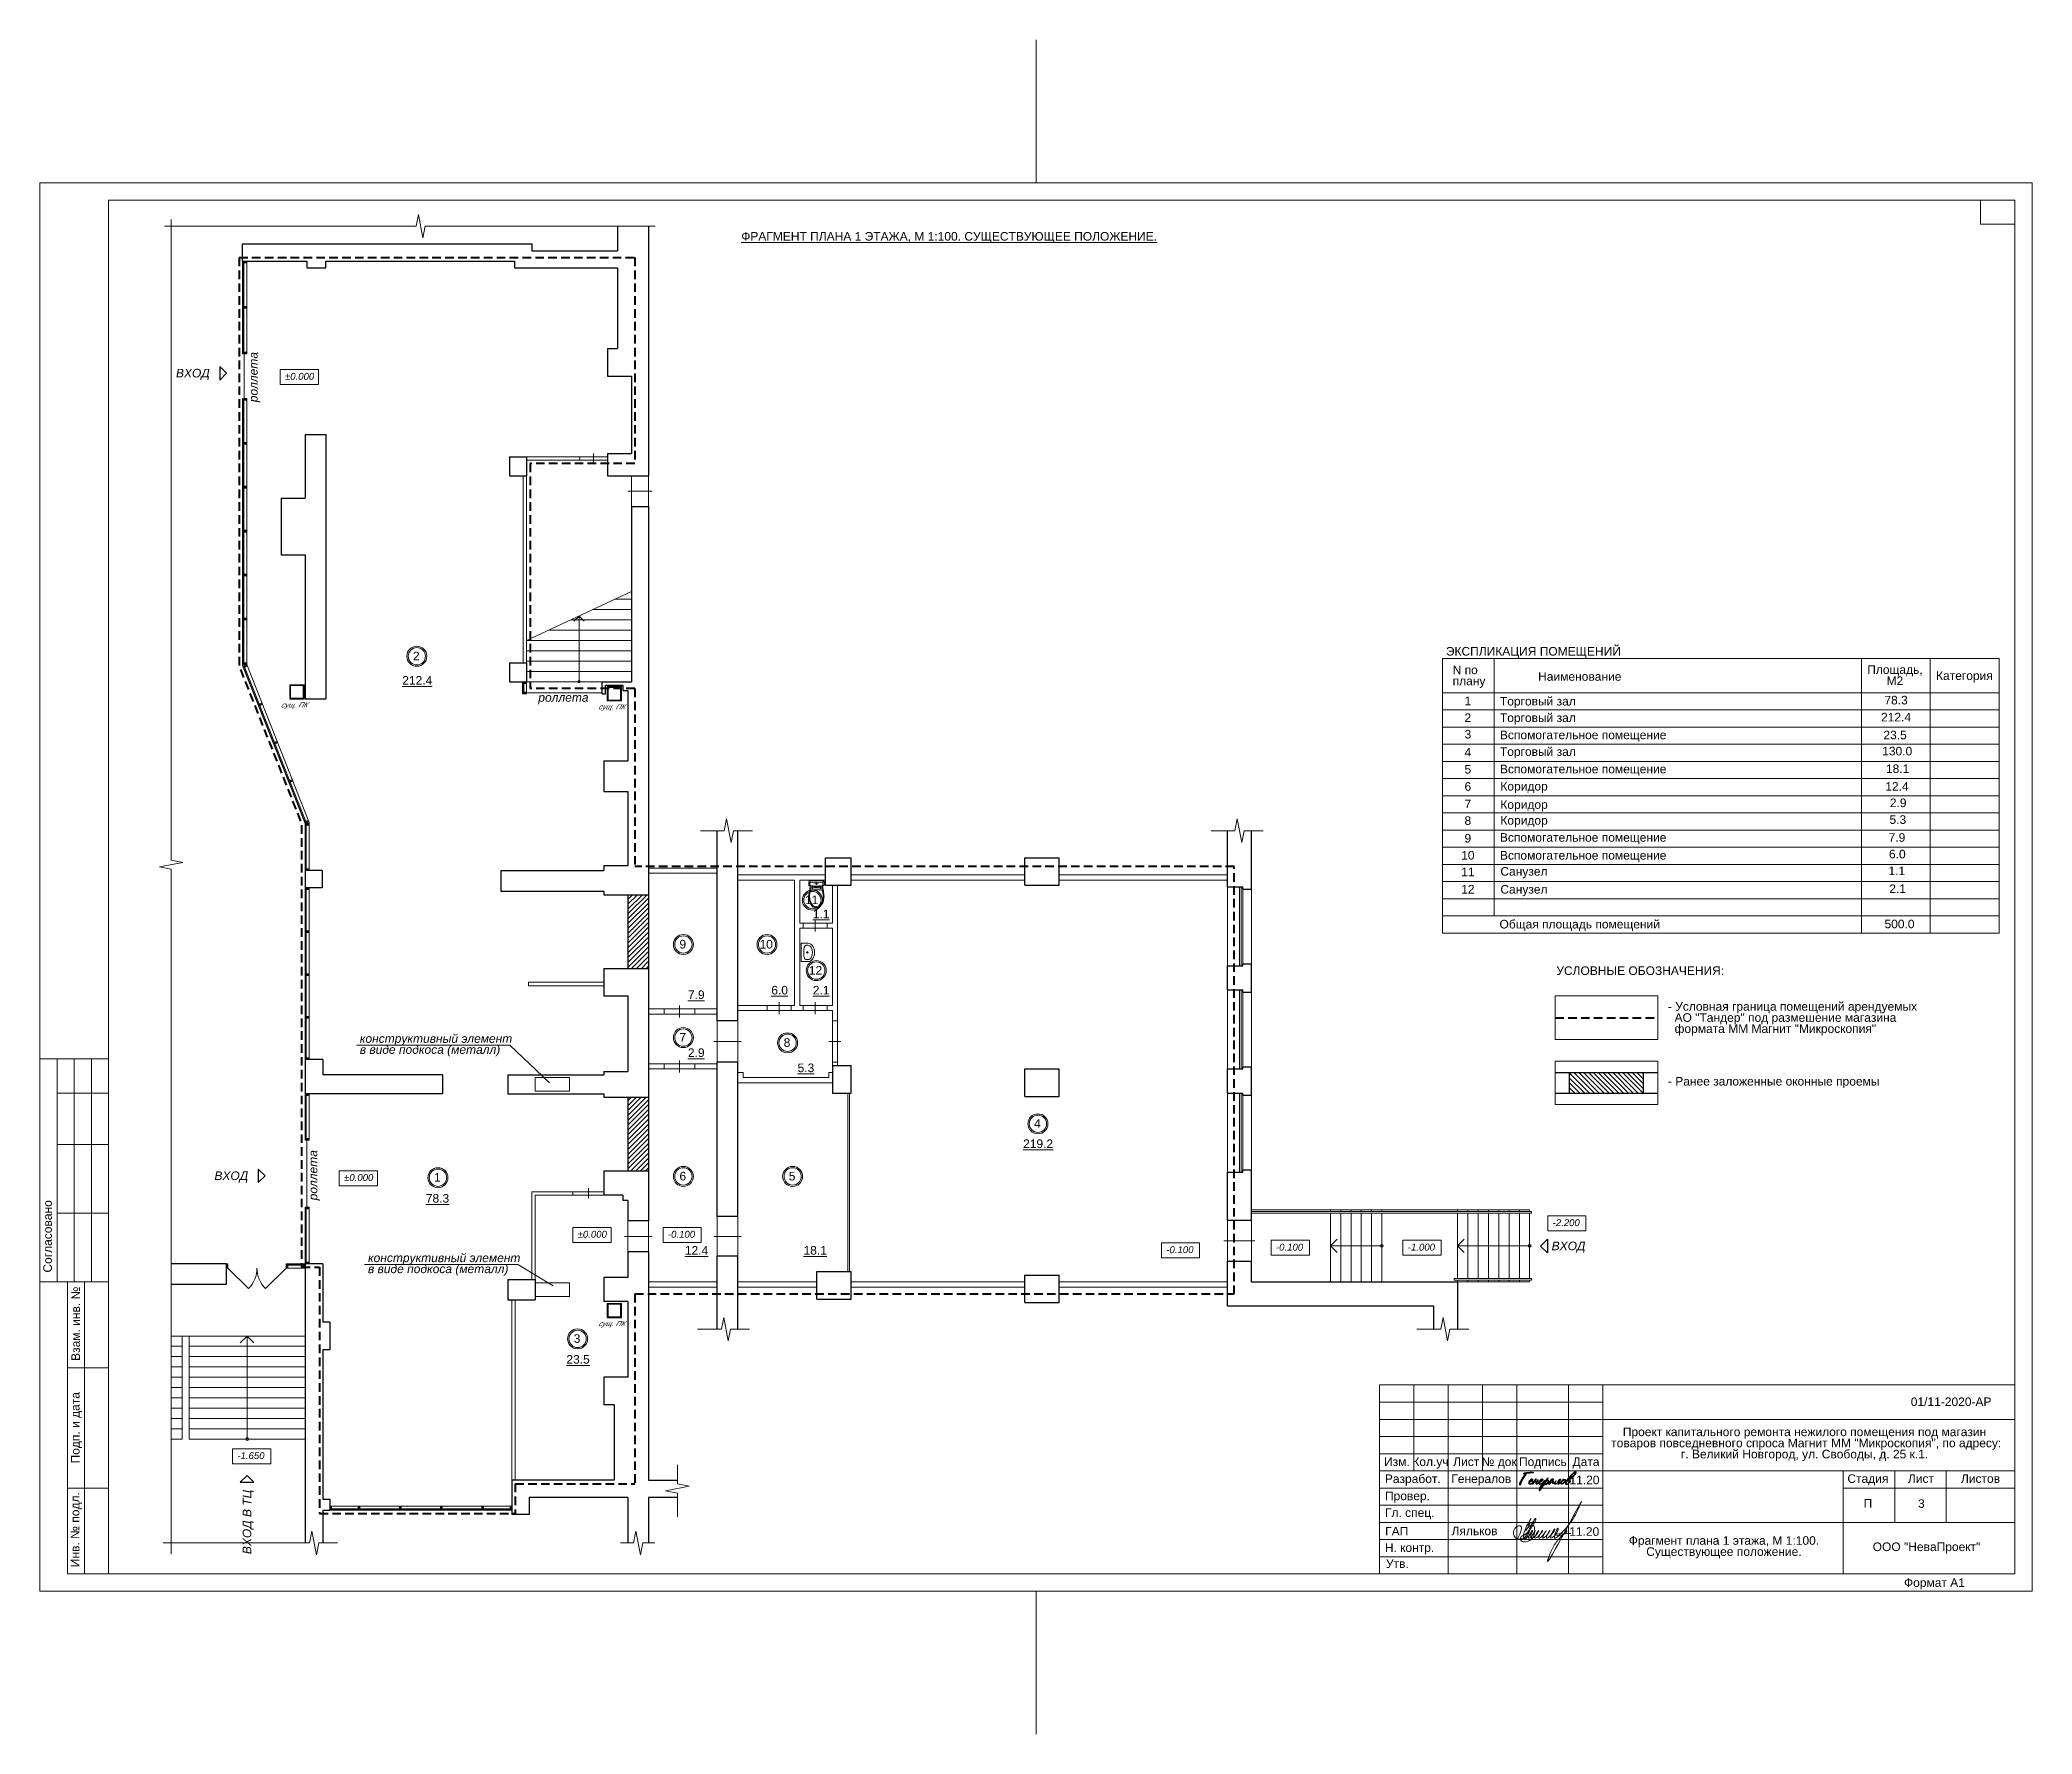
# Model space of a CAD drawing. Header units: metres. Extents: x -163 to 308, y -116 to 9.
# Drawn here: x -5 to 53, y -40.2 to 9.1 of the extents above; entities that cross this region are included whole.
import ezdxf
from ezdxf.enums import TextEntityAlignment as Align

# ---------------------------------------------------------------- set-up
doc = ezdxf.new("R2010")
doc.units = ezdxf.units.M
doc.header["$MEASUREMENT"] = 0
doc.linetypes.add('( Hidden )', pattern=[0.375, 0.25, -0.125])
doc.linetypes.add('DGN Style 3', pattern=[20.175985, 14.411418, -5.764567])
doc.styles.add('GOST 2.304', font='cs_gost2304.shx')
doc.styles.get("Standard").update_dxf_attribs({"font": 'isocpeui.ttf', "width": 0.8})
doc.styles.add('Style-Arial', font='arial.ttf')
doc.styles.add('Style-Arial IF', font='ariali.ttf')

msp = doc.modelspace()

# ---------------------------------------------------------------- texts
at = {"color": 7, "linetype": 'Continuous', "lineweight": 13}
for s, style, p in [('%%uФРАГМЕНТ ПЛАНА 1 ЭТАЖА, М 1:100. СУЩЕСТВУЮЩЕЕ ПОЛОЖЕНИЕ.%%U', 'Style-Arial', (15.37204137, 3.51076541)), ('ВХОД', 'Style-Arial IF', (-1.0839033, -0.47242413)), ('Общая площадь помещений', 'Style-Arial', (37.44716208, -16.51705345)), ('ВХОД', 'Style-Arial IF', (0.03531198, -23.84280519)), ('ВХОД ', 'Style-Arial IF', (38.96548506, -25.88547886))]:
    msp.add_text(s, height=0.25, dxfattribs=dict(at, style=style)).set_placement(p, align=Align.TOP_LEFT)
at = {"color": 7, "linetype": 'Continuous', "lineweight": 30, "style": 'Style-Arial IF'}
for p in [(1.04297411, -1.44435607), (2.78130431, -24.68374432)]:
    msp.add_text('роллета', height=0.25, rotation=90, dxfattribs=at).set_placement(p, align=Align.TOP_LEFT)
at = {"color": 7, "linetype": 'Continuous', "lineweight": 0}
for s, height, style, p in [('±0.000', 0.2, 'Style-Arial IF', (2.089567, -0.59100161)), ('Торговый зал', 0.25, 'Style-Arial', (37.45913338, -10.02465045)), ('Торговый зал', 0.25, 'Style-Arial', (37.45913338, -10.50692639)), ('Вспомогательное помещение', 0.25, 'Style-Arial', (37.45913338, -11.00692639)), ('Торговый зал', 0.25, 'Style-Arial', (37.45913338, -11.49277229)), ('Вспомогательное помещение', 0.25, 'Style-Arial', (37.45913338, -11.99989388)), ('Коридор', 0.25, 'Style-Arial', (37.47274938, -12.50137848)), ('Коридор', 0.25, 'Style-Arial', (37.47274938, -13.03375261)), ('Коридор', 0.25, 'Style-Arial', (37.47274938, -13.49434597)), ('Вспомогательное помещение', 0.25, 'Style-Arial', (37.45913338, -13.99181059)), ('Вспомогательное помещение', 0.25, 'Style-Arial', (37.45913338, -14.51222126)), ('Санузел', 0.25, 'Style-Arial', (37.47274938, -14.97917917)), ('Санузел', 0.25, 'Style-Arial', (37.47274938, -15.50215344)), ('±0.000', 0.2, 'Style-Arial IF', (3.8099226, -23.92088912)), ('-2.200', 0.2, 'Style-Arial IF', (38.99183787, -25.23422537)), ('±0.000', 0.2, 'Style-Arial IF', (10.60984547, -25.57167917)), ('-0.100', 0.2, 'Style-Arial IF', (13.23744028, -25.57167917)), ('-0.100', 0.2, 'Style-Arial IF', (27.74607758, -26.02049599)), ('-0.100', 0.2, 'Style-Arial IF', (30.9391095, -25.94605146)), ('-1.000', 0.2, 'Style-Arial IF', (34.77722809, -25.94605146)), ('-1.650', 0.2, 'Style-Arial IF', (0.7023237, -32.01669149))]:
    msp.add_text(s, height=height, dxfattribs=dict(at, style=style)).set_placement(p, align=Align.TOP_LEFT)
at = {"color": 7, "lineweight": 13, "style": 'Style-Arial'}
msp.add_text('ЭКСПЛИКАЦИЯ ПОМЕЩЕНИЙ ', height=0.25, dxfattribs=at).set_placement((38.4811053, -8.69686153), align=Align.MIDDLE_CENTER)
at = {"color": 7, "linetype": 'Continuous', "lineweight": 13, "style": 'Style-Arial', "oblique": 29.9999996792}
for p in [(1.96375209, -10.18297383), (11.20388082, -10.23680066), (11.20388082, -28.19593903)]:
    msp.add_text('сущ. ПК', height=0.15, dxfattribs=at).set_placement(p, align=Align.TOP_LEFT)
at = {"color": 7, "linetype": 'Continuous', "lineweight": 30}
for s, style, p in [('роллета', 'Style-Arial IF', (9.46502648, -9.91592056)), ('3', 'Style-Arial', (49.63121741, -33.38782514))]:
    msp.add_text(s, height=0.25, dxfattribs=dict(at, style=style)).set_placement(p, align=Align.TOP_LEFT)
at = {"color": 7, "linetype": 'Continuous', "lineweight": 0, "style": 'Style-Arial'}
for s, p in [('1', (36.52569209, -10.01567223)), ('3', (36.52569209, -10.98581205)), ('2', (36.52569209, -10.50468192)), ('4', (36.52569209, -11.50944401)), ('5', (36.52569209, -12.00967609)), ('6', (36.52569209, -12.50785471)), ('7', (36.52569209, -13.01442227)), ('8', (36.52569209, -13.5024291)), ('9', (36.52569209, -14.0143452)), ('10', (36.52569209, -14.51111967)), ('11', (36.52569209, -14.99696557)), ('12', (36.52569209, -15.49943104)), ('Генералов', (36.91550184, -32.66538839))]:
    msp.add_text(s, height=0.25, dxfattribs=at).set_placement(p, align=Align.TOP_CENTER)
at = {"color": 7, "linetype": 'DGN Style 3', "lineweight": 13, "style": 'Style-Arial'}
msp.add_text('УСЛОВНЫЕ ОБОЗНАЧЕНИЯ:', height=0.25, dxfattribs=at).set_placement((39.10113226, -17.87078443), align=Align.TOP_LEFT)
at = {"color": 7, "linetype": 'Continuous', "lineweight": 13, "style": 'Style-Arial'}
msp.add_text('01/11-2020-АР', height=0.25, dxfattribs=at).set_placement((50.59462017, -30.42194496), align=Align.TOP_CENTER)
at = {"color": 7, "linetype": 'Continuous', "lineweight": 13, "style": 'Style-Arial IF'}
msp.add_text('ВХОД В ТЦ', height=0.25, rotation=90, dxfattribs=at).set_placement((0.85843344, -34.98510265), align=Align.TOP_LEFT)
at = {"color": 7, "lineweight": 13, "style": 'Style-Arial'}
msp.add_text('Ляльков', height=0.25, dxfattribs=at).set_placement((36.05224886, -34.18429625), align=Align.TOP_LEFT)
at = {"color": 7, "linetype": 'Continuous', "lineweight": 13, "char_height": 0.25, "style": 'Style-Arial'}
for s, insert, attachment_point, line_spacing_factor in [('N по \\Pплану', (36.08224996, -9.43749112), 4, 0.776524), ('\\L212.4', (5.50427637, -9.41767751), 1, 0.6), ('Наименование', (38.5718322, -9.4316547), 4, 0.6), ('78.3', (48.65195686, -9.99389718), 1, 0.6), ('212.4', (48.55394943, -10.48918425), 1, 0.6), ('23.5', (48.62322388, -11.00868781), 1, 0.6), ('130.0', (48.58864147, -11.47820769), 1, 0.6), ('18.1', (48.69750155, -11.99058142), 1, 0.6), ('12.4', (48.67713873, -12.50561442), 1, 0.6), ('2.9', (48.8107225, -12.98427743), 1, 0.6), ('5.3', (48.80021766, -13.47110467), 1, 0.6), ('7.9', (48.77470863, -13.99316131), 1, 0.6), ('6.0', (48.78560543, -14.47485157), 1, 0.6), ('1.1', (48.76974978, -14.96470706), 1, 0.6), ('2.1', (48.79384074, -15.48547051), 1, 0.6), ('\\L1.1', (17.45508114, -16.21793329), 1, 0.6), ('500.0', (48.65529393, -16.51133752), 1, 0.6), ('\\L6.0', (16.24763387, -18.43901738), 1, 0.6), ('\\L2.1', (17.45508114, -18.43901738), 1, 0.6), ('\\L7.9', (13.81967799, -18.57120747), 1, 0.6), ('\\L2.9', (13.81967799, -20.25917327), 1, 0.6), ('\\L5.3', (17.01244723, -20.70077533), 1, 0.6), ('\\L219.2', (23.57802271, -22.90995723), 1, 0.6), ('\\L78.3', (6.19035287, -24.49977341), 1, 0.6), ('\\L12.4', (13.7310605, -26.01464679), 1, 0.6), ('\\L18.1', (17.18505631, -26.01464679), 1, 0.6), ('\\L23.5', (10.2821769, -29.18816379), 1, 0.6), ('Проект капитального ремонта нежилого помещения под магазин\\P товаров повседневного спроса Магнит ММ "Микроскопия", по адресу: \\Pг. Великий Новгород, ул. Свободы, д. 25 к.1.', (46.3276327, -31.29944327), 2, 0.776524), ('Фрагмент плана 1 этажа, М 1:100.\\PСуществующее положение.', (43.98061892, -34.78675758), 5, 0.776524)]:
    msp.add_mtext(s, dxfattribs=dict(at, insert=insert, attachment_point=attachment_point, line_spacing_factor=line_spacing_factor))
at = {"color": 7, "linetype": 'Continuous', "lineweight": 0, "char_height": 0.25}
for s, insert, attachment_point, line_spacing_factor, style in [('Площадь,\\PМ2', (48.95849331, -9.10591996), 2, 0.776524, 'Style-Arial'), ('Категория', (50.98188491, -9.28114844), 2, 0.6, 'Style-Arial'), ('\\fArial|b0|i0|c204204|p39;П', (48.17128753, -33.50884567), 5, 0.72, 'GOST 2.304')]:
    msp.add_mtext(s, dxfattribs=dict(at, insert=insert, attachment_point=attachment_point, line_spacing_factor=line_spacing_factor, style=style))
at = {"color": 7, "linetype": 'DGN Style 3', "lineweight": 13, "char_height": 0.25, "attachment_point": 1, "style": 'Style-Arial'}
for s, insert, line_spacing_factor in [('- Условная граница помещений арендуемых\\P  АО "Тандер" под размешение магазина\\P  формата ММ Магнит "Микроскопия"', (42.34941668, -18.91193454), 0.776524), ('- Ранее заложенные оконные проемы', (42.34941668, -21.09128918), 0.6)]:
    msp.add_mtext(s, dxfattribs=dict(at, insert=insert, line_spacing_factor=line_spacing_factor))
at = {"color": 7, "linetype": 'Continuous', "lineweight": 30, "char_height": 0.25, "attachment_point": 1}
for s, insert, line_spacing_factor, style in [('конструктивный элемент\\Pв виде подкоса (металл)', (4.26799458, -19.84699617), 0.770122, 'Style-Arial IF'), ('конструктивный элемент\\Pв виде подкоса (металл)', (4.5059161, -26.23184068), 0.770122, 'Style-Arial IF'), ('\\fArial|b0|i0|c204204|p39;11.20', (39.48384553, -32.69917043), 0.72, 'GOST 2.304'), ('\\fArial|b0|i0|c204204|p39;11.20', (39.47697671, -34.2013557), 0.72, 'GOST 2.304')]:
    msp.add_mtext(s, dxfattribs=dict(at, insert=insert, line_spacing_factor=line_spacing_factor, style=style))

# ---------------------------------------------------------------- blocks, each defined once
blk = doc.blocks.new('*U221')
at = {"color": 7, "linetype": 'Continuous', "lineweight": 13}
blk.add_line((0, 0.06), (0, -0.06), dxfattribs=at)
at = {"color": 7, "linetype": 'Continuous', "lineweight": 13, "flags": 128}
for points in [[(-0.025, 0.06), (0.025, 0.06), (0.025, -0.01), (-0.025, -0.01), (-0.025, 0.06)], [(-0.025, -0.05), (0.025, -0.05), (0.025, -0.06), (-0.025, -0.06), (-0.025, -0.05)]]:
    blk.add_lwpolyline(points, close=True, dxfattribs=at)
for points in [[(-0.015, -0.025), (-0.025, -0.025), (-0.025, -0.01), (0.025, -0.01), (0.025, -0.025), (0.015, -0.025)], [(0.015, -0.025), (0.015, -0.05), (-0.015, -0.05), (-0.015, -0.025)]]:
    blk.add_lwpolyline(points, dxfattribs=at)
blk = doc.blocks.new('*U293')
at = {"color": 7, "linetype": 'Continuous', "lineweight": 0}
for p, q in [((0.013, 20.5), (0.013, 24.667)), ((10.013, -15), (16.513, -15)), ((10.013, -15.5), (16.513, -15.5)), ((10.013, -16), (16.513, -16)), ((10.013, -17.5), (16.513, -17.5)), ((10.013, -18), (16.513, -18)), ((10.013, -18.5), (16.513, -18.5)), ((10.013, -19), (16.513, -19)), ((10.013, -19.5), (16.513, -19.5)), ((0.013, -24.667), (0.013, -20.5))]:
    blk.add_line(p, q, dxfattribs=at)
at = {"color": 7, "linetype": 'Continuous', "lineweight": 13}
for p, q in [((-26.987, 20), (0.013, 20)), ((-26.987, 20), (-26.987, -20)), ((0.013, 20), (28.513, 20)), ((27.513, 20), (27.513, 19.3)), ((28.513, 20), (28.513, -20)), ((27.513, 19.3), (28.513, 19.3)), ((-28.987, -5), (-26.987, -5)), ((-28.987, -5), (-28.987, -11.5)), ((-28.487, -5), (-28.487, -11.5)), ((-27.987, -5), (-27.987, -11.5)), ((-27.487, -5), (-27.487, -11.5)), ((-28.487, -6), (-26.987, -6)), ((-28.487, -7.5), (-26.987, -7.5)), ((-28.487, -9.5), (-26.987, -9.5)), ((-28.987, -11.5), (-26.987, -11.5)), ((-28.187, -11.5), (-26.987, -11.5)), ((-27.687, -20), (-27.687, -11.5)), ((-28.187, -14), (-26.987, -14)), ((10.013, -14.5), (28.513, -14.5)), ((10.013, -14.5), (10.013, -20)), ((11.013, -14.5), (11.013, -17)), ((12.013, -14.5), (12.013, -20)), ((13.013, -14.5), (13.013, -17)), ((14.013, -14.5), (14.013, -20)), ((15.513, -14.5), (15.513, -20)), ((16.513, -14.5), (16.513, -20)), ((16.513, -15.5), (28.513, -15.5)), ((10.013, -16.5), (16.513, -16.5)), ((10.013, -17), (16.513, -17)), ((16.513, -17), (28.513, -17)), ((-28.187, -17.5), (-26.987, -17.5)), ((23.513, -17.5), (28.513, -17.5)), ((16.513, -18.5), (28.513, -18.5)), ((-27.426, -20), (0.013, -20)), ((0.013, -20), (28.513, -20))]:
    blk.add_line(p, q, dxfattribs=at)
at = {"color": 7, "linetype": 'Continuous', "lineweight": 0, "flags": 128}
blk.add_lwpolyline([(29.013, 20.5), (-28.987, 20.5), (-28.987, -20.5), (29.013, -20.5), (29.013, 20.5)], close=True, dxfattribs=at)
at = {"color": 7, "linetype": 'Continuous', "lineweight": 13, "flags": 128}
for points in [[(-26.987, -20), (-28.187, -20), (-28.187, -11.5)], [(23.513, -17), (23.513, -20)], [(25.013, -17), (25.013, -18.5)], [(26.513, -17), (26.513, -18.5)]]:
    blk.add_lwpolyline(points, dxfattribs=at)
at = {"color": 7, "linetype": 'Continuous', "lineweight": 0, "style": 'Style-Arial'}
for s, p in [('Согласовано', (-28.763, -10.173)), ('Взам. инв. №', (-27.945, -12.716)), ('Подп. и дата', (-27.957, -15.745)), ('Инв. № подл.', (-27.962, -18.713))]:
    blk.add_text(s, height=0.25002, rotation=90, dxfattribs=at).set_placement(p, align=Align.MIDDLE_CENTER)
for s, p in [('Изм.', (10.52, -16.735)), ('Кол.уч', (11.497, -16.735)), ('Лист', (12.536, -16.735)), ('№ док', (13.494, -16.735)), ('Подпись', (14.768, -16.735)), ('Дата', (16.024, -16.735)), ('Разработ.', (10.982, -17.231)), ('Стадия', (24.231, -17.225)), ('Лист', (25.776, -17.225)), ('Листов', (27.509, -17.225)), ('Провер.', (10.827, -17.729)), ('Гл. спец.', (10.893, -18.216)), ('Н. контр.', (10.888, -19.235)), ('ГАП', (10.514, -18.757)), ('ООО "НеваПроект"', (25.936, -19.211)), ('Утв.', (10.532, -19.702)), ('Формат А1', (26.169, -20.254))]:
    blk.add_text(s, height=0.25, dxfattribs=at).set_placement(p, align=Align.MIDDLE_CENTER)
blk = doc.blocks.new('*U228')
at = {"color": 7, "linetype": 'Continuous', "lineweight": 13}
for radius in [0.291, 0.252]:
    blk.add_circle((0, 0), radius, dxfattribs=at)
at = {"color": 7, "linetype": 'Continuous', "lineweight": 13, "style": 'Style-Arial'}
blk.add_text('1', height=0.25, dxfattribs=at).set_placement((-0.113, 0.133), align=Align.TOP_LEFT)
blk = doc.blocks.new('*U229')
at = {"color": 7, "linetype": 'Continuous', "lineweight": 13}
for radius in [0.291, 0.252]:
    blk.add_circle((0, 0), radius, dxfattribs=at)
at = {"color": 7, "linetype": 'Continuous', "lineweight": 13, "style": 'Style-Arial'}
blk.add_text('2', height=0.25, dxfattribs=at).set_placement((-0.113, 0.133), align=Align.TOP_LEFT)
blk = doc.blocks.new('*U230')
at = {"color": 7, "linetype": 'Continuous', "lineweight": 13}
for radius in [0.291, 0.252]:
    blk.add_circle((0, 0), radius, dxfattribs=at)
at = {"color": 7, "linetype": 'Continuous', "lineweight": 13, "style": 'Style-Arial'}
blk.add_text('3', height=0.25, dxfattribs=at).set_placement((-0.113, 0.133), align=Align.TOP_LEFT)
blk = doc.blocks.new('*U231')
at = {"color": 7, "linetype": 'Continuous', "lineweight": 13}
for radius in [0.291, 0.252]:
    blk.add_circle((0, 0), radius, dxfattribs=at)
at = {"color": 7, "linetype": 'Continuous', "lineweight": 13, "style": 'Style-Arial'}
blk.add_text('4', height=0.25, dxfattribs=at).set_placement((-0.113, 0.133), align=Align.TOP_LEFT)
blk = doc.blocks.new('*U232')
at = {"color": 7, "linetype": 'Continuous', "lineweight": 13}
for radius in [0.291, 0.252]:
    blk.add_circle((0, 0), radius, dxfattribs=at)
at = {"color": 7, "linetype": 'Continuous', "lineweight": 13, "style": 'Style-Arial'}
blk.add_text('5', height=0.25, dxfattribs=at).set_placement((-0.113, 0.133), align=Align.TOP_LEFT)
blk = doc.blocks.new('*U233')
at = {"color": 7, "linetype": 'Continuous', "lineweight": 13}
for radius in [0.291, 0.252]:
    blk.add_circle((0, 0), radius, dxfattribs=at)
at = {"color": 7, "linetype": 'Continuous', "lineweight": 13, "style": 'Style-Arial'}
blk.add_text('6', height=0.25, dxfattribs=at).set_placement((-0.113, 0.133), align=Align.TOP_LEFT)
blk = doc.blocks.new('*U236')
at = {"color": 7, "linetype": 'Continuous', "lineweight": 13}
for radius in [0.291, 0.252]:
    blk.add_circle((0, 0), radius, dxfattribs=at)
at = {"color": 7, "linetype": 'Continuous', "lineweight": 13, "style": 'Style-Arial'}
blk.add_text('9', height=0.25, dxfattribs=at).set_placement((-0.113, 0.133), align=Align.TOP_LEFT)
blk = doc.blocks.new('*U234')
at = {"color": 7, "linetype": 'Continuous', "lineweight": 13}
for radius in [0.291, 0.252]:
    blk.add_circle((0, 0), radius, dxfattribs=at)
at = {"color": 7, "linetype": 'Continuous', "lineweight": 13, "style": 'Style-Arial'}
blk.add_text('7', height=0.25, dxfattribs=at).set_placement((-0.113, 0.133), align=Align.TOP_LEFT)
blk = doc.blocks.new('*U235')
at = {"color": 7, "linetype": 'Continuous', "lineweight": 13}
for radius in [0.291, 0.252]:
    blk.add_circle((0, 0), radius, dxfattribs=at)
at = {"color": 7, "linetype": 'Continuous', "lineweight": 13, "style": 'Style-Arial'}
blk.add_text('8', height=0.25, dxfattribs=at).set_placement((-0.113, 0.133), align=Align.TOP_LEFT)
blk = doc.blocks.new('*U237')
at = {"color": 7, "linetype": 'Continuous', "lineweight": 13}
for radius in [0.291, 0.252]:
    blk.add_circle((0, 0), radius, dxfattribs=at)
at = {"color": 7, "linetype": 'Continuous', "lineweight": 13, "style": 'Style-Arial'}
blk.add_text('10', height=0.25, dxfattribs=at).set_placement((-0.218, 0.133), align=Align.TOP_LEFT)
blk = doc.blocks.new('*U238')
at = {"color": 7, "linetype": 'Continuous', "lineweight": 13}
for radius in [0.291, 0.252]:
    blk.add_circle((0, 0), radius, dxfattribs=at)
at = {"color": 7, "linetype": 'Continuous', "lineweight": 13, "style": 'Style-Arial'}
blk.add_text('11', height=0.25, dxfattribs=at).set_placement((-0.218, 0.133), align=Align.TOP_LEFT)
blk = doc.blocks.new('*U294')
at = {"color": 7, "linetype": 'Continuous', "lineweight": 13}
for radius in [0.291, 0.252]:
    blk.add_circle((0, 0), radius, dxfattribs=at)
at = {"color": 7, "linetype": 'Continuous', "lineweight": 13, "style": 'Style-Arial'}
blk.add_text('12', height=0.25, dxfattribs=at).set_placement((-0.218, 0.133), align=Align.TOP_LEFT)
blk = doc.blocks.new('ун3_1')
at = {"color": 252, "linetype": 'Continuous', "lineweight": 13}
for p, q in [((-0.26, 0.026), (-0.26, 0.142)), ((-0.239, 0.354), (-0.212, 0.175)), ((0.234, 0), (-0.234, 0)), ((-0.221, 0.062), (-0.221, 0.126)), ((0.187, 0.299), (-0.187, 0.299)), ((-0.148, 0.232), (-0.187, 0.232)), ((0.129, 0.232), (-0.128, 0.232)), ((0.187, 0.232), (0.149, 0.232)), ((0.239, 0.354), (0.212, 0.175)), ((0.221, 0.126), (0.221, 0.062)), ((0.26, 0.142), (0.26, 0.026))]:
    blk.add_line(p, q, dxfattribs=at)
at = {"color": 252, "linetype": 'Continuous', "lineweight": 13, "extrusion": (0, 0, -1), "flags": 128}
for points in [[(0.128, 0.255), (0.128, 0.206), (0.148, 0.206), (0.148, 0.255), (0.128, 0.255)], [(-0.129, 0.255), (-0.129, 0.206), (-0.149, 0.206), (-0.149, 0.255), (-0.129, 0.255)]]:
    blk.add_lwpolyline(points, close=True, dxfattribs=at)
at = {"color": 252, "linetype": 'Continuous', "lineweight": 13, "extrusion": (0, 0, -1)}
blk.add_circle((0, 0.099), 0.0222, dxfattribs=at)
at = {"color": 252, "linetype": 'Continuous', "lineweight": 13}
for centre, radius, start, end in [((0.192, 0.566), 0.446, 147.49221, 165.21334), ((0.172, 0.563), 0.4, 147.49221, 165.21334), ((0.074, 0.641), 0.306, 123.02347, 147.49221), ((0.067, 0.631), 0.275, 123.02347, 147.49221), ((0, 0.755), 0.17, 90, 123.02347), ((0, 0.733), 0.153, 90, 123.02347), ((0, 0.755), 0.17, 56.97653, 90), ((0, 0.733), 0.153, 56.97653, 90), ((-0.066, 0.631), 0.275, 32.50779, 56.97653), ((-0.074, 0.641), 0.306, 32.50779, 56.97653), ((-0.172, 0.563), 0.4, 14.78666, 32.50779), ((-0.192, 0.566), 0.446, 14.78666, 32.50779), ((0.379, 0.517), 0.639, 165.21334, 180), ((0.379, 0.517), 0.639, 180, 194.78666), ((-0.234, 0.142), 0.026, 106.9888, 180), ((-0.234, 0.026), 0.026, 180, 270), ((0, -0.624), 0.827, 73.0112, 106.9888), ((0.192, 0.467), 0.446, 194.78666, 211.85106), ((0.34, 0.519), 0.573, 165.21334, 180), ((0.34, 0.519), 0.573, 180, 194.78666), ((-0.195, 0.126), 0.026, 104.57561, 180), ((-0.195, 0.062), 0.026, 180, 287.34204), ((0.172, 0.475), 0.4, 194.78666, 206.09469), ((0, -0.624), 0.801, 75.42439, 104.57561), ((0, -0.562), 0.628, 72.65796, 107.34204), ((-0.172, 0.475), 0.4, 333.90531, 345.21334), ((-0.192, 0.467), 0.446, 328.14894, 345.21334), ((0.195, 0.062), 0.026, 252.65796, 0), ((0.195, 0.126), 0.026, 0, 75.42439), ((-0.34, 0.519), 0.573, 0, 14.78666), ((-0.34, 0.519), 0.573, 345.21334, 0), ((0.234, 0.026), 0.026, 270, 0), ((-0.379, 0.517), 0.639, 0, 14.78666), ((-0.379, 0.517), 0.639, 345.21334, 0), ((0.234, 0.142), 0.026, 0, 73.0112)]:
    blk.add_arc(centre, radius, start, end, dxfattribs=at)
at = {"color": 252, "linetype": 'Continuous', "lineweight": 13, "extrusion": (0, 0, -1), "insert": (0.046, 0.047), "char_height": 0.013, "width": 61.84848, "attachment_point": 9, "text_direction": (1, 0, 0)}
blk.add_mtext('\\Ftxt;\\Q0;Spais Shattl', dxfattribs=at)
blk = doc.blocks.new('SINK10_1')
at = {"color": 252, "linetype": 'Continuous', "lineweight": 13}
for p, q in [((-23, 0), (-23, -16.8)), ((23, 0), (-23, 0)), ((-17.9, -12.3), (-18, -13.4)), ((-18, -13.4), (-18, -16.8)), ((-17.5, -11.2), (-17.9, -12.3)), ((-16.8, -10.1), (-17.5, -11.2)), ((-15.9, -9.2), (-16.8, -10.1)), ((-14.8, -8.3), (-15.9, -9.2)), ((-13.6, -7.7), (-14.8, -8.3)), ((-12.2, -7.2), (-13.6, -7.7)), ((-10.7, -6.9), (-12.2, -7.2)), ((-9.1, -6.8), (-10.7, -6.9)), ((-9.1, -6.8), (-9.1, -6.8)), ((9.1, -6.8), (-9.1, -6.8)), ((9.1, -6.8), (9.1, -6.8)), ((10.7, -6.9), (9.1, -6.8)), ((12.2, -7.2), (10.7, -6.9)), ((13.6, -7.7), (12.2, -7.2)), ((14.8, -8.3), (13.6, -7.7)), ((15.9, -9.2), (14.8, -8.3)), ((16.8, -10.1), (15.9, -9.2)), ((17.5, -11.2), (16.8, -10.1)), ((17.9, -12.3), (17.5, -11.2)), ((18, -13.4), (17.9, -12.3)), ((18, -13.4), (18, -16.8)), ((23, 0), (23, -16.8))]:
    blk.add_line(p, q, dxfattribs=at)
for centre, radius, start, end in [((-9.1, -16.8), 13.9, 180, 241.5254), ((-9.1, -16.8), 8.89, 180, 241.5254), ((0, 0), 33, 241.5254, 298.4746), ((0, 0), 28, 241.5254, 298.4746), ((0, -15.2), 1.75, 0, 360), ((9.1, -16.8), 8.89, 298.4746, 360), ((9.1, -16.8), 13.9, 298.4746, 360)]:
    blk.add_arc(centre, radius, start, end, dxfattribs=at)
blk = doc.blocks.new('*U297')
at = {"color": 7, "linetype": 'Continuous', "lineweight": 30}
for p, q in [((-0.198, -0.099), (0, 0.099)), ((0.198, -0.099), (0, 0.099)), ((-0.198, -0.099), (0.198, -0.099))]:
    blk.add_line(p, q, dxfattribs=at)
blk = doc.blocks.new('*U44')
at = {"linetype": 'Continuous', "lineweight": 0}
h = blk.add_hatch(color=5, dxfattribs=at)
edge = h.paths.add_edge_path()
edge.add_spline(control_points=[(-0.528, 0.199), (-0.508, 0.201), (-0.488, 0.203), (-0.468, 0.205), (-0.447, 0.207), (-0.426, 0.209), (-0.406, 0.21), (-0.386, 0.212), (-0.367, 0.212)], knot_values=[0, 0, 0, 0.25, 0.25, 0.5, 0.5, 0.75, 0.75, 1, 1, 1], degree=2, periodic=0)
edge.add_line((-0.367, 0.212), (-0.362, 0.212))
edge.add_spline(control_points=[(-0.362, 0.212), (-0.358, 0.212), (-0.358, 0.213), (-0.358, 0.217), (-0.361, 0.219), (-0.364, 0.222), (-0.369, 0.223), (-0.374, 0.225), (-0.38, 0.225), (-0.385, 0.225), (-0.39, 0.225)], knot_values=[0, 0, 0, 0.2, 0.2, 0.4, 0.4, 0.6, 0.6, 0.8, 0.8, 1, 1, 1], degree=2, periodic=0)
edge.add_line((-0.39, 0.225), (-0.4, 0.225))
edge.add_spline(control_points=[(-0.4, 0.225), (-0.433, 0.225), (-0.466, 0.222), (-0.498, 0.219), (-0.53, 0.215)], knot_values=[0, 0, 0, 0.5, 0.5, 1, 1, 1], degree=2, periodic=0)
edge.add_line((-0.53, 0.215), (-0.539, 0.216))
edge.add_line((-0.539, 0.216), (-0.545, 0.213))
edge.add_spline(control_points=[(-0.545, 0.213), (-0.551, 0.212), (-0.558, 0.211), (-0.566, 0.21), (-0.573, 0.208), (-0.581, 0.207), (-0.588, 0.206), (-0.596, 0.204), (-0.602, 0.202), (-0.606, 0.201), (-0.606, 0.197), (-0.606, 0.192), (-0.604, 0.191), (-0.602, 0.189), (-0.598, 0.189), (-0.588, 0.189), (-0.578, 0.191), (-0.568, 0.193), (-0.559, 0.194)], knot_values=[0, 0, 0, 0.111111, 0.111111, 0.222222, 0.222222, 0.333333, 0.333333, 0.444444, 0.444444, 0.555556, 0.555556, 0.666667, 0.666667, 0.777778, 0.777778, 0.888889, 0.888889, 1, 1, 1], degree=2, periodic=0)
edge.add_spline(control_points=[(-0.559, 0.194), (-0.564, 0.187), (-0.575, 0.171), (-0.585, 0.154), (-0.598, 0.134), (-0.611, 0.114), (-0.624, 0.093), (-0.637, 0.071), (-0.648, 0.054), (-0.66, 0.034), (-0.671, 0.014), (-0.682, -0.006), (-0.69, -0.023), (-0.699, -0.041), (-0.703, -0.054), (-0.708, -0.067), (-0.707, -0.072), (-0.707, -0.075), (-0.705, -0.079), (-0.703, -0.083), (-0.7, -0.087), (-0.697, -0.091), (-0.694, -0.093), (-0.691, -0.096), (-0.688, -0.096), (-0.685, -0.095), (-0.68, -0.086), (-0.676, -0.077), (-0.671, -0.066), (-0.666, -0.054), (-0.662, -0.044), (-0.658, -0.034), (-0.657, -0.032)], knot_values=[0, 0, 0, 0.0625, 0.0625, 0.125, 0.125, 0.1875, 0.1875, 0.25, 0.25, 0.3125, 0.3125, 0.375, 0.375, 0.4375, 0.4375, 0.5, 0.5, 0.5625, 0.5625, 0.625, 0.625, 0.6875, 0.6875, 0.75, 0.75, 0.8125, 0.8125, 0.875, 0.875, 0.9375, 0.9375, 1, 1, 1], degree=2, periodic=0)
edge.add_spline(control_points=[(-0.657, -0.032), (-0.657, -0.029), (-0.66, -0.03)], knot_values=[0, 0, 0, 1, 1, 1], degree=2, periodic=0)
edge.add_spline(control_points=[(-0.66, -0.03), (-0.661, -0.031), (-0.664, -0.034), (-0.666, -0.037), (-0.669, -0.041), (-0.672, -0.045), (-0.675, -0.049), (-0.677, -0.052), (-0.678, -0.053)], knot_values=[0, 0, 0, 0.25, 0.25, 0.5, 0.5, 0.75, 0.75, 1, 1, 1], degree=2, periodic=0)
edge.add_line((-0.678, -0.053), (-0.679, -0.053))
edge.add_spline(control_points=[(-0.679, -0.053), (-0.679, -0.052), (-0.675, -0.043), (-0.67, -0.034), (-0.662, -0.019), (-0.653, -0.004), (-0.64, 0.016), (-0.628, 0.036), (-0.612, 0.061)], knot_values=[0, 0, 0, 0.25, 0.25, 0.5, 0.5, 0.75, 0.75, 1, 1, 1], degree=2, periodic=0)
edge.add_spline(control_points=[(-0.612, 0.061), (-0.598, 0.083), (-0.584, 0.105), (-0.57, 0.126), (-0.556, 0.149), (-0.549, 0.161), (-0.54, 0.173), (-0.532, 0.186), (-0.528, 0.199)], knot_values=[0, 0, 0, 0.25, 0.25, 0.5, 0.5, 0.75, 0.75, 1, 1, 1], degree=2, periodic=0)
h = blk.add_hatch(color=5, dxfattribs=at)
edge = h.paths.add_edge_path()
edge.add_line((-0.354, -0.017), (-0.356, -0.017))
edge.add_spline(control_points=[(-0.356, -0.017), (-0.361, -0.018), (-0.365, -0.018)], knot_values=[0, 0, 0, 1, 1, 1], degree=2, periodic=0)
edge.add_spline(control_points=[(-0.365, -0.018), (-0.371, -0.023), (-0.377, -0.029), (-0.385, -0.036), (-0.394, -0.042), (-0.402, -0.048), (-0.411, -0.053), (-0.419, -0.058), (-0.427, -0.061), (-0.434, -0.064), (-0.441, -0.064), (-0.447, -0.064), (-0.451, -0.059), (-0.455, -0.055), (-0.455, -0.047), (-0.455, -0.04), (-0.452, -0.031), (-0.449, -0.023), (-0.445, -0.015)], knot_values=[0, 0, 0, 0.047522, 0.047522, 0.166582, 0.166582, 0.285641, 0.285641, 0.404701, 0.404701, 0.523761, 0.523761, 0.642821, 0.642821, 0.76188, 0.76188, 0.88094, 0.88094, 1, 1, 1], degree=2, periodic=0)
edge.add_spline(control_points=[(-0.445, -0.015), (-0.436, -0.012), (-0.422, -0.007), (-0.409, -0.001), (-0.397, 0.006), (-0.385, 0.013), (-0.376, 0.021), (-0.367, 0.029), (-0.367, 0.036), (-0.367, 0.042), (-0.372, 0.045), (-0.378, 0.048), (-0.381, 0.05), (-0.385, 0.053), (-0.389, 0.056), (-0.392, 0.06), (-0.398, 0.06), (-0.406, 0.06), (-0.419, 0.051), (-0.432, 0.042), (-0.444, 0.028), (-0.457, 0.013), (-0.466, -0.005), (-0.475, -0.023), (-0.475, -0.042), (-0.475, -0.058), (-0.466, -0.067), (-0.457, -0.075), (-0.443, -0.075), (-0.434, -0.075), (-0.425, -0.072), (-0.416, -0.068), (-0.406, -0.063), (-0.397, -0.057), (-0.387, -0.049), (-0.378, -0.042), (-0.368, -0.034), (-0.364, -0.03), (-0.361, -0.027)], knot_values=[0, 0, 0, 0.054871, 0.054871, 0.109741, 0.109741, 0.164612, 0.164612, 0.219482, 0.219482, 0.274353, 0.274353, 0.329223, 0.329223, 0.384094, 0.384094, 0.438964, 0.438964, 0.493835, 0.493835, 0.548705, 0.548705, 0.603576, 0.603576, 0.658446, 0.658446, 0.713317, 0.713317, 0.768187, 0.768187, 0.823058, 0.823058, 0.877928, 0.877928, 0.932799, 0.932799, 0.987669, 0.987669, 1, 1, 1], degree=2, periodic=0)
edge.add_spline(control_points=[(-0.361, -0.027), (-0.357, -0.022), (-0.354, -0.017)], knot_values=[0, 0, 0, 1, 1, 1], degree=2, periodic=0)
edge = h.paths.add_edge_path(flags=16)
edge.add_spline(control_points=[(-0.434, 0.003), (-0.429, 0.011), (-0.423, 0.018), (-0.417, 0.024), (-0.412, 0.029), (-0.406, 0.034), (-0.401, 0.037), (-0.395, 0.04), (-0.392, 0.04), (-0.386, 0.04), (-0.384, 0.038), (-0.382, 0.036), (-0.382, 0.034)], knot_values=[0, 0, 0, 0.166667, 0.166667, 0.333333, 0.333333, 0.5, 0.5, 0.666667, 0.666667, 0.833333, 0.833333, 1, 1, 1], degree=2, periodic=0)
edge.add_spline(control_points=[(-0.382, 0.034), (-0.382, 0.032), (-0.387, 0.027), (-0.393, 0.023), (-0.4, 0.018), (-0.408, 0.013), (-0.417, 0.009), (-0.427, 0.005), (-0.434, 0.003)], knot_values=[0, 0, 0, 0.25, 0.25, 0.5, 0.5, 0.75, 0.75, 1, 1, 1], degree=2, periodic=0)
h = blk.add_hatch(color=5, dxfattribs=at)
edge = h.paths.add_edge_path()
edge.add_spline(control_points=[(-0.221, -0.028), (-0.224, -0.031), (-0.23, -0.035), (-0.237, -0.04), (-0.245, -0.046), (-0.253, -0.051), (-0.26, -0.055), (-0.268, -0.058), (-0.273, -0.058), (-0.276, -0.058), (-0.277, -0.057), (-0.278, -0.055), (-0.278, -0.053)], knot_values=[0, 0, 0, 0.154355, 0.154355, 0.323484, 0.323484, 0.492613, 0.492613, 0.661742, 0.661742, 0.830871, 0.830871, 1, 1, 1], degree=2, periodic=0)
edge.add_spline(control_points=[(-0.278, -0.053), (-0.279, -0.048), (-0.275, -0.04), (-0.27, -0.032), (-0.265, -0.024), (-0.263, -0.021), (-0.259, -0.015), (-0.255, -0.009), (-0.251, -0.004), (-0.247, 0.001), (-0.243, 0.006), (-0.24, 0.01), (-0.239, 0.011)], knot_values=[0, 0, 0, 0.166667, 0.166667, 0.333333, 0.333333, 0.5, 0.5, 0.666667, 0.666667, 0.833333, 0.833333, 1, 1, 1], degree=2, periodic=0)
edge.add_spline(control_points=[(-0.239, 0.011), (-0.237, 0.014), (-0.237, 0.02), (-0.237, 0.027), (-0.237, 0.03), (-0.237, 0.033), (-0.241, 0.035), (-0.245, 0.038), (-0.249, 0.038), (-0.253, 0.038), (-0.256, 0.036), (-0.259, 0.034), (-0.262, 0.031), (-0.264, 0.028), (-0.265, 0.025), (-0.266, 0.022), (-0.266, 0.02)], knot_values=[0, 0, 0, 0.125, 0.125, 0.25, 0.25, 0.375, 0.375, 0.5, 0.5, 0.625, 0.625, 0.75, 0.75, 0.875, 0.875, 1, 1, 1], degree=2, periodic=0)
edge.add_spline(control_points=[(-0.266, 0.02), (-0.266, 0.015), (-0.269, 0.011), (-0.27, 0.01), (-0.274, 0.002), (-0.277, -0.002), (-0.279, -0.006)], knot_values=[0, 0, 0, 0.333333, 0.333333, 0.666667, 0.666667, 1, 1, 1], degree=2, periodic=0)
edge.add_spline(control_points=[(-0.279, -0.006), (-0.283, -0.005), (-0.289, -0.004), (-0.296, -0.003), (-0.303, -0.003), (-0.311, -0.003), (-0.318, -0.003)], knot_values=[0, 0, 0, 0.333333, 0.333333, 0.666667, 0.666667, 1, 1, 1], degree=2, periodic=0)
edge.add_line((-0.318, -0.003), (-0.323, -0.003))
edge.add_line((-0.323, -0.003), (-0.306, 0.024))
edge.add_spline(control_points=[(-0.306, 0.024), (-0.298, 0.037), (-0.293, 0.046), (-0.288, 0.054), (-0.288, 0.055)], knot_values=[0, 0, 0, 0.5, 0.5, 1, 1, 1], degree=2, periodic=0)
edge.add_spline(control_points=[(-0.288, 0.055), (-0.288, 0.057), (-0.291, 0.06), (-0.294, 0.063), (-0.297, 0.063), (-0.299, 0.063), (-0.306, 0.054), (-0.313, 0.045), (-0.322, 0.031), (-0.325, 0.027), (-0.328, 0.022)], knot_values=[0, 0, 0, 0.23155, 0.23155, 0.4631, 0.4631, 0.69465, 0.69465, 0.9262, 0.9262, 1, 1, 1], degree=2, periodic=0)
edge.add_line((-0.328, 0.022), (-0.328, 0.022))
edge.add_spline(control_points=[(-0.328, 0.022), (-0.324, 0.022), (-0.323, 0.019), (-0.322, 0.015), (-0.324, 0.012)], knot_values=[0, 0, 0, 0.5, 0.5, 1, 1, 1], degree=2, periodic=0)
edge.add_spline(control_points=[(-0.324, 0.012), (-0.329, 0.006), (-0.34, -0.006), (-0.348, -0.015), (-0.361, -0.027)], knot_values=[0, 0, 0, 0.563292, 0.563292, 1, 1, 1], degree=2, periodic=0)
edge.add_spline(control_points=[(-0.361, -0.027), (-0.361, -0.028), (-0.362, -0.029), (-0.371, -0.042), (-0.376, -0.052), (-0.382, -0.062), (-0.382, -0.064), (-0.382, -0.065), (-0.379, -0.067), (-0.377, -0.069), (-0.374, -0.071), (-0.372, -0.073), (-0.369, -0.074), (-0.367, -0.075), (-0.366, -0.075)], knot_values=[0, 0, 0, 0.024641, 0.024641, 0.187201, 0.187201, 0.349761, 0.349761, 0.512321, 0.512321, 0.67488, 0.67488, 0.83744, 0.83744, 1, 1, 1], degree=2, periodic=0)
edge.add_spline(control_points=[(-0.366, -0.075), (-0.364, -0.071), (-0.357, -0.06), (-0.35, -0.048), (-0.342, -0.034), (-0.336, -0.024), (-0.329, -0.013)], knot_values=[0, 0, 0, 0.333333, 0.333333, 0.666667, 0.666667, 1, 1, 1], degree=2, periodic=0)
edge.add_spline(control_points=[(-0.329, -0.013), (-0.326, -0.013), (-0.322, -0.013), (-0.314, -0.012), (-0.305, -0.012), (-0.296, -0.012), (-0.288, -0.013), (-0.286, -0.013), (-0.283, -0.014)], knot_values=[0, 0, 0, 0.25, 0.25, 0.5, 0.5, 0.75, 0.75, 1, 1, 1], degree=2, periodic=0)
edge.add_line((-0.283, -0.014), (-0.284, -0.015))
edge.add_spline(control_points=[(-0.284, -0.015), (-0.289, -0.025), (-0.292, -0.036), (-0.296, -0.047), (-0.295, -0.055), (-0.294, -0.064), (-0.289, -0.067), (-0.284, -0.07), (-0.278, -0.07), (-0.269, -0.07), (-0.26, -0.065), (-0.251, -0.06), (-0.245, -0.056), (-0.241, -0.054), (-0.237, -0.05), (-0.233, -0.047), (-0.228, -0.043), (-0.225, -0.04), (-0.223, -0.038)], knot_values=[0, 0, 0, 0.113755, 0.113755, 0.227509, 0.227509, 0.341264, 0.341264, 0.455018, 0.455018, 0.568773, 0.568773, 0.682527, 0.682527, 0.796282, 0.796282, 0.910037, 0.910037, 1, 1, 1], degree=2, periodic=0)
edge.add_spline(control_points=[(-0.223, -0.038), (-0.222, -0.033), (-0.221, -0.028)], knot_values=[0, 0, 0, 1, 1, 1], degree=2, periodic=0)
h = blk.add_hatch(color=5, dxfattribs=at)
edge = h.paths.add_edge_path()
edge.add_spline(control_points=[(-0.328, 0.022), (-0.33, 0.019), (-0.333, 0.015)], knot_values=[0, 0, 0, 1, 1, 1], degree=2, periodic=0)
edge.add_spline(control_points=[(-0.333, 0.015), (-0.338, 0.009), (-0.342, 0.002), (-0.344, -0.001), (-0.347, -0.005)], knot_values=[0, 0, 0, 0.299722, 0.299722, 1, 1, 1], degree=2, periodic=0)
edge.add_spline(control_points=[(-0.347, -0.005), (-0.35, -0.005), (-0.353, -0.006)], knot_values=[0, 0, 0, 1, 1, 1], degree=2, periodic=0)
edge.add_spline(control_points=[(-0.353, -0.006), (-0.359, -0.012), (-0.365, -0.018)], knot_values=[0, 0, 0, 1, 1, 1], degree=2, periodic=0)
edge.add_spline(control_points=[(-0.365, -0.018), (-0.361, -0.018), (-0.356, -0.017)], knot_values=[0, 0, 0, 1, 1, 1], degree=2, periodic=0)
edge.add_line((-0.356, -0.017), (-0.354, -0.017))
edge.add_spline(control_points=[(-0.354, -0.017), (-0.357, -0.022), (-0.361, -0.027)], knot_values=[0, 0, 0, 1, 1, 1], degree=2, periodic=0)
edge.add_spline(control_points=[(-0.361, -0.027), (-0.348, -0.015), (-0.34, -0.006)], knot_values=[0, 0, 0, 1, 1, 1], degree=2, periodic=0)
edge.add_line((-0.34, -0.006), (-0.34, -0.006))
edge.add_spline(control_points=[(-0.34, -0.006), (-0.329, 0.006), (-0.324, 0.012)], knot_values=[0, 0, 0, 1, 1, 1], degree=2, periodic=0)
edge.add_spline(control_points=[(-0.324, 0.012), (-0.322, 0.015), (-0.323, 0.019), (-0.324, 0.022), (-0.328, 0.022)], knot_values=[0, 0, 0, 0.5, 0.5, 1, 1, 1], degree=2, periodic=0)
h = blk.add_hatch(color=5, dxfattribs=at)
edge = h.paths.add_edge_path()
edge.add_spline(control_points=[(-0.333, 0.015), (-0.339, 0.008), (-0.348, -0.001), (-0.35, -0.003), (-0.353, -0.006)], knot_values=[0, 0, 0, 0.787625, 0.787625, 1, 1, 1], degree=2, periodic=0)
edge.add_spline(control_points=[(-0.353, -0.006), (-0.35, -0.005), (-0.347, -0.005)], knot_values=[0, 0, 0, 1, 1, 1], degree=2, periodic=0)
edge.add_spline(control_points=[(-0.347, -0.005), (-0.344, -0.001), (-0.342, 0.002)], knot_values=[0, 0, 0, 1, 1, 1], degree=2, periodic=0)
edge.add_line((-0.342, 0.002), (-0.342, 0.002))
edge.add_spline(control_points=[(-0.342, 0.002), (-0.338, 0.009), (-0.333, 0.015)], knot_values=[0, 0, 0, 1, 1, 1], degree=2, periodic=0)
h = blk.add_hatch(color=5, dxfattribs=at)
edge = h.paths.add_edge_path()
edge.add_spline(control_points=[(-0.071, 0.013), (-0.07, 0.016), (-0.07, 0.019), (-0.071, 0.022), (-0.075, 0.022)], knot_values=[0, 0, 0, 0.480917, 0.480917, 1, 1, 1], degree=2, periodic=0)
edge.add_spline(control_points=[(-0.075, 0.022), (-0.082, 0.013), (-0.095, -0.001), (-0.108, -0.015), (-0.124, -0.029), (-0.132, -0.036), (-0.141, -0.042), (-0.149, -0.048), (-0.158, -0.053), (-0.166, -0.058), (-0.174, -0.061), (-0.182, -0.064), (-0.188, -0.064), (-0.194, -0.064), (-0.198, -0.059), (-0.202, -0.055), (-0.202, -0.047), (-0.202, -0.04), (-0.199, -0.031), (-0.196, -0.023), (-0.192, -0.015)], knot_values=[0, 0, 0, 0.1, 0.1, 0.2, 0.2, 0.3, 0.3, 0.4, 0.4, 0.5, 0.5, 0.6, 0.6, 0.7, 0.7, 0.8, 0.8, 0.9, 0.9, 1, 1, 1], degree=2, periodic=0)
edge.add_spline(control_points=[(-0.192, -0.015), (-0.183, -0.012), (-0.169, -0.007), (-0.156, -0.001), (-0.144, 0.006), (-0.132, 0.013), (-0.123, 0.021), (-0.114, 0.029), (-0.114, 0.036), (-0.114, 0.042), (-0.12, 0.045), (-0.125, 0.048), (-0.128, 0.05), (-0.132, 0.053), (-0.136, 0.056), (-0.139, 0.06), (-0.145, 0.06), (-0.153, 0.06), (-0.166, 0.051), (-0.179, 0.042), (-0.192, 0.028), (-0.204, 0.013), (-0.213, -0.005), (-0.219, -0.016), (-0.221, -0.027)], knot_values=[0, 0, 0, 0.086156, 0.086156, 0.172312, 0.172312, 0.258468, 0.258468, 0.344624, 0.344624, 0.430779, 0.430779, 0.516935, 0.516935, 0.603091, 0.603091, 0.689247, 0.689247, 0.775403, 0.775403, 0.861559, 0.861559, 0.947715, 0.947715, 1, 1, 1], degree=2, periodic=0)
edge.add_line((-0.221, -0.027), (-0.221, -0.027))
edge.add_spline(control_points=[(-0.221, -0.027), (-0.218, -0.027), (-0.217, -0.032)], knot_values=[0, 0, 0, 1, 1, 1], degree=2, periodic=0)
edge.add_line((-0.217, -0.032), (-0.221, -0.036))
edge.add_spline(control_points=[(-0.221, -0.036), (-0.222, -0.037), (-0.223, -0.038)], knot_values=[0, 0, 0, 1, 1, 1], degree=2, periodic=0)
edge.add_spline(control_points=[(-0.223, -0.038), (-0.223, -0.04), (-0.223, -0.042), (-0.223, -0.058), (-0.213, -0.067), (-0.204, -0.075), (-0.19, -0.075), (-0.182, -0.075), (-0.172, -0.072), (-0.163, -0.068), (-0.153, -0.063), (-0.144, -0.057), (-0.134, -0.049), (-0.129, -0.045), (-0.123, -0.04)], knot_values=[0, 0, 0, 0.018213, 0.018213, 0.193372, 0.193372, 0.368531, 0.368531, 0.54369, 0.54369, 0.718849, 0.718849, 0.894009, 0.894009, 1, 1, 1], degree=2, periodic=0)
edge.add_spline(control_points=[(-0.123, -0.04), (-0.12, -0.036), (-0.117, -0.032), (-0.097, -0.009), (-0.077, 0.008), (-0.074, 0.01), (-0.071, 0.013)], knot_values=[0, 0, 0, 0.126896, 0.126896, 0.89826, 0.89826, 1, 1, 1], degree=2, periodic=0)
edge = h.paths.add_edge_path(flags=16)
edge.add_spline(control_points=[(-0.181, 0.003), (-0.176, 0.011), (-0.17, 0.018), (-0.165, 0.024), (-0.159, 0.029), (-0.153, 0.034), (-0.148, 0.037), (-0.143, 0.04), (-0.139, 0.04), (-0.133, 0.04), (-0.131, 0.038), (-0.129, 0.036), (-0.129, 0.034)], knot_values=[0, 0, 0, 0.166667, 0.166667, 0.333333, 0.333333, 0.5, 0.5, 0.666667, 0.666667, 0.833333, 0.833333, 1, 1, 1], degree=2, periodic=0)
edge.add_spline(control_points=[(-0.129, 0.034), (-0.129, 0.032), (-0.134, 0.027), (-0.14, 0.023), (-0.148, 0.018), (-0.155, 0.013), (-0.165, 0.009), (-0.174, 0.005), (-0.181, 0.003)], knot_values=[0, 0, 0, 0.25, 0.25, 0.5, 0.5, 0.75, 0.75, 1, 1, 1], degree=2, periodic=0)
h = blk.add_hatch(color=5, dxfattribs=at)
edge = h.paths.add_edge_path()
edge.add_line((-0.187, -0.2), (-0.169, -0.2))
edge.add_spline(control_points=[(-0.169, -0.2), (-0.165, -0.194), (-0.159, -0.186), (-0.143, -0.163), (-0.125, -0.136), (-0.107, -0.108), (-0.091, -0.084)], knot_values=[0, 0, 0, 0.141373, 0.141373, 0.570687, 0.570687, 1, 1, 1], degree=2, periodic=0)
edge.add_spline(control_points=[(-0.091, -0.084), (-0.086, -0.085), (-0.08, -0.085)], knot_values=[0, 0, 0, 1, 1, 1], degree=2, periodic=0)
edge.add_line((-0.08, -0.085), (-0.069, -0.085))
edge.add_spline(control_points=[(-0.069, -0.085), (-0.057, -0.085), (-0.043, -0.08), (-0.028, -0.075), (-0.016, -0.069), (-0.004, -0.063), (0.005, -0.057), (0.014, -0.051), (0.016, -0.05)], knot_values=[0, 0, 0, 0.25, 0.25, 0.5, 0.5, 0.75, 0.75, 1, 1, 1], degree=2, periodic=0)
edge.add_spline(control_points=[(0.016, -0.05), (0.019, -0.047), (0.019, -0.045), (0.019, -0.042), (0.017, -0.042), (0.016, -0.042), (0.014, -0.044)], knot_values=[0, 0, 0, 0.333333, 0.333333, 0.666667, 0.666667, 1, 1, 1], degree=2, periodic=0)
edge.add_spline(control_points=[(0.014, -0.044), (0.012, -0.045), (0.009, -0.046), (0.005, -0.048), (0.001, -0.049), (-0.003, -0.051), (-0.007, -0.052), (-0.01, -0.054), (-0.012, -0.055)], knot_values=[0, 0, 0, 0.25, 0.25, 0.5, 0.5, 0.75, 0.75, 1, 1, 1], degree=2, periodic=0)
edge.add_line((-0.012, -0.055), (-0.013, -0.052))
edge.add_spline(control_points=[(-0.013, -0.052), (-0.011, -0.051), (-0.005, -0.045), (0.001, -0.038), (0.006, -0.029), (0.012, -0.02), (0.017, -0.01), (0.021, 0), (0.021, 0.008)], knot_values=[0, 0, 0, 0.25, 0.25, 0.5, 0.5, 0.75, 0.75, 1, 1, 1], degree=2, periodic=0)
edge.add_spline(control_points=[(0.021, 0.008), (0.021, 0.04), (-0.012, 0.04), (-0.013, 0.04), (-0.013, 0.039), (-0.014, 0.039), (-0.014, 0.039)], knot_values=[0, 0, 0, 0.333333, 0.333333, 0.666667, 0.666667, 1, 1, 1], degree=2, periodic=0)
edge.add_spline(control_points=[(-0.014, 0.039), (-0.004, 0.057), (0.002, 0.068), (0.008, 0.079), (0.008, 0.082), (0.008, 0.084), (0.005, 0.084), (0.001, 0.084), (-0.002, 0.081), (-0.006, 0.077), (-0.009, 0.073), (-0.011, 0.071), (-0.019, 0.06), (-0.026, 0.049), (-0.037, 0.034)], knot_values=[0, 0, 0, 0.142857, 0.142857, 0.285714, 0.285714, 0.428571, 0.428571, 0.571429, 0.571429, 0.714286, 0.714286, 0.857143, 0.857143, 1, 1, 1], degree=2, periodic=0)
edge.add_spline(control_points=[(-0.037, 0.034), (-0.054, 0.027), (-0.071, 0.013)], knot_values=[0, 0, 0, 1, 1, 1], degree=2, periodic=0)
edge.add_line((-0.071, 0.013), (-0.071, 0.012))
edge.add_spline(control_points=[(-0.071, 0.012), (-0.076, 0.006), (-0.087, -0.006), (-0.098, -0.018), (-0.116, -0.034), (-0.119, -0.037), (-0.123, -0.04)], knot_values=[0, 0, 0, 0.417557, 0.417557, 0.835113, 0.835113, 1, 1, 1], degree=2, periodic=0)
edge.add_spline(control_points=[(-0.123, -0.04), (-0.139, -0.059), (-0.154, -0.081), (-0.171, -0.108), (-0.184, -0.133), (-0.198, -0.158), (-0.205, -0.18), (-0.209, -0.191), (-0.211, -0.2)], knot_values=[0, 0, 0, 0.251666, 0.251666, 0.552886, 0.552886, 0.854105, 0.854105, 1, 1, 1], degree=2, periodic=0)
edge.add_line((-0.211, -0.2), (-0.202, -0.2))
edge.add_spline(control_points=[(-0.202, -0.2), (-0.2, -0.193), (-0.196, -0.182), (-0.19, -0.164), (-0.178, -0.142), (-0.166, -0.119), (-0.15, -0.095), (-0.135, -0.07), (-0.117, -0.048), (-0.1, -0.026), (-0.081, -0.007), (-0.063, 0.011), (-0.046, 0.021)], knot_values=[0, 0, 0, 0.100007, 0.100007, 0.280006, 0.280006, 0.460004, 0.460004, 0.640003, 0.640003, 0.820001, 0.820001, 1, 1, 1], degree=2, periodic=0)
edge.add_spline(control_points=[(-0.046, 0.021), (-0.059, 0.001), (-0.075, -0.023), (-0.09, -0.047), (-0.105, -0.07), (-0.115, -0.086), (-0.126, -0.104), (-0.137, -0.121), (-0.147, -0.138), (-0.158, -0.154), (-0.167, -0.169), (-0.177, -0.184), (-0.184, -0.195), (-0.186, -0.198), (-0.187, -0.2)], knot_values=[0, 0, 0, 0.160543, 0.160543, 0.321085, 0.321085, 0.481628, 0.481628, 0.642171, 0.642171, 0.802713, 0.802713, 0.963256, 0.963256, 1, 1, 1], degree=2, periodic=0)
edge = h.paths.add_edge_path(flags=16)
edge.add_spline(control_points=[(-0.083, -0.072), (-0.082, -0.07), (-0.081, -0.068), (-0.08, -0.067), (-0.079, -0.065), (-0.063, -0.04), (-0.047, -0.015), (-0.032, 0.01), (-0.019, 0.031)], knot_values=[0, 0, 0, 0.25, 0.25, 0.5, 0.5, 0.75, 0.75, 1, 1, 1], degree=2, periodic=0)
edge.add_spline(control_points=[(-0.019, 0.031), (-0.018, 0.031), (-0.014, 0.031), (-0.006, 0.031), (0, 0.026), (0.006, 0.021), (0.006, 0.011)], knot_values=[0, 0, 0, 0.333333, 0.333333, 0.666667, 0.666667, 1, 1, 1], degree=2, periodic=0)
edge.add_spline(control_points=[(0.006, 0.011), (0.006, -0.002), (0, -0.014), (-0.005, -0.026), (-0.013, -0.036), (-0.02, -0.045), (-0.027, -0.052), (-0.035, -0.058), (-0.039, -0.06), (-0.041, -0.062), (-0.047, -0.064), (-0.053, -0.065), (-0.059, -0.067), (-0.065, -0.069), (-0.072, -0.07), (-0.078, -0.071), (-0.083, -0.072)], knot_values=[0, 0, 0, 0.125, 0.125, 0.25, 0.25, 0.375, 0.375, 0.5, 0.5, 0.625, 0.625, 0.75, 0.75, 0.875, 0.875, 1, 1, 1], degree=2, periodic=0)
h = blk.add_hatch(color=5, dxfattribs=at)
edge = h.paths.add_edge_path()
edge.add_spline(control_points=[(0.21, 0.02), (0.209, 0.018), (0.205, 0.014), (0.202, 0.01), (0.196, 0.005), (0.191, -0.001), (0.185, -0.007), (0.179, -0.013), (0.173, -0.019), (0.162, -0.029), (0.152, -0.037), (0.142, -0.045), (0.138, -0.045), (0.135, -0.045), (0.134, -0.043), (0.133, -0.04), (0.133, -0.037), (0.133, -0.033), (0.134, -0.028), (0.136, -0.023), (0.138, -0.018), (0.14, -0.012), (0.141, -0.007), (0.143, -0.002), (0.143, 0.001), (0.143, 0.007), (0.14, 0.009), (0.137, 0.012), (0.132, 0.012), (0.13, 0.012), (0.126, 0.01)], knot_values=[0, 0, 0, 0.066667, 0.066667, 0.133333, 0.133333, 0.2, 0.2, 0.266667, 0.266667, 0.333333, 0.333333, 0.4, 0.4, 0.466667, 0.466667, 0.533333, 0.533333, 0.6, 0.6, 0.666667, 0.666667, 0.733333, 0.733333, 0.8, 0.8, 0.866667, 0.866667, 0.933333, 0.933333, 1, 1, 1], degree=2, periodic=0)
edge.add_spline(control_points=[(0.126, 0.01), (0.129, 0.014), (0.132, 0.019), (0.134, 0.024), (0.136, 0.029), (0.139, 0.034), (0.14, 0.038), (0.141, 0.042), (0.141, 0.045), (0.141, 0.054), (0.136, 0.058), (0.131, 0.063), (0.123, 0.063), (0.113, 0.063), (0.102, 0.056), (0.091, 0.05), (0.08, 0.039), (0.069, 0.028), (0.059, 0.015), (0.049, 0.002), (0.041, -0.012), (0.033, -0.026), (0.028, -0.039), (0.024, -0.052), (0.024, -0.062), (0.024, -0.068), (0.026, -0.073), (0.029, -0.078), (0.033, -0.078), (0.036, -0.078), (0.042, -0.074), (0.048, -0.069), (0.055, -0.064), (0.062, -0.058), (0.069, -0.051), (0.077, -0.045), (0.082, -0.04), (0.087, -0.035), (0.093, -0.03), (0.099, -0.024), (0.105, -0.02), (0.11, -0.015), (0.114, -0.012), (0.118, -0.009), (0.118, -0.009), (0.119, -0.009), (0.119, -0.01), (0.12, -0.011), (0.12, -0.012)], knot_values=[0, 0, 0, 0.041667, 0.041667, 0.083333, 0.083333, 0.125, 0.125, 0.166667, 0.166667, 0.208333, 0.208333, 0.25, 0.25, 0.291667, 0.291667, 0.333333, 0.333333, 0.375, 0.375, 0.416667, 0.416667, 0.458333, 0.458333, 0.5, 0.5, 0.541667, 0.541667, 0.583333, 0.583333, 0.625, 0.625, 0.666667, 0.666667, 0.708333, 0.708333, 0.75, 0.75, 0.791667, 0.791667, 0.833333, 0.833333, 0.875, 0.875, 0.916667, 0.916667, 0.958333, 0.958333, 1, 1, 1], degree=2, periodic=0)
edge.add_spline(control_points=[(0.12, -0.012), (0.119, -0.013), (0.117, -0.021), (0.116, -0.028), (0.116, -0.034), (0.116, -0.044), (0.119, -0.051), (0.122, -0.058), (0.13, -0.058), (0.134, -0.058), (0.141, -0.055), (0.147, -0.052), (0.153, -0.047), (0.159, -0.042), (0.165, -0.037), (0.171, -0.032), (0.175, -0.028), (0.179, -0.024), (0.185, -0.018), (0.191, -0.012), (0.197, -0.006), (0.203, 0), (0.207, 0.005), (0.211, 0.01), (0.212, 0.011)], knot_values=[0, 0, 0, 0.083333, 0.083333, 0.166667, 0.166667, 0.25, 0.25, 0.333333, 0.333333, 0.416667, 0.416667, 0.5, 0.5, 0.583333, 0.583333, 0.666667, 0.666667, 0.75, 0.75, 0.833333, 0.833333, 0.916667, 0.916667, 1, 1, 1], degree=2, periodic=0)
edge.add_spline(control_points=[(0.212, 0.011), (0.214, 0.016), (0.213, 0.018), (0.211, 0.02), (0.21, 0.02)], knot_values=[0, 0, 0, 0.5, 0.5, 1, 1, 1], degree=2, periodic=0)
edge = h.paths.add_edge_path(flags=16)
edge.add_spline(control_points=[(0.114, 0.011), (0.112, 0.009), (0.11, 0.008), (0.109, 0.006), (0.109, 0.005), (0.109, 0.005), (0.111, 0.003), (0.113, 0.002), (0.116, 0.001)], knot_values=[0, 0, 0, 0.25, 0.25, 0.5, 0.5, 0.75, 0.75, 1, 1, 1], degree=2, periodic=0)
edge.add_spline(control_points=[(0.116, 0.001), (0.11, -0.004), (0.103, -0.01), (0.096, -0.017), (0.089, -0.023), (0.082, -0.029), (0.074, -0.036), (0.065, -0.044), (0.058, -0.05), (0.05, -0.056), (0.044, -0.06), (0.038, -0.064), (0.037, -0.064), (0.036, -0.064), (0.036, -0.06), (0.036, -0.054), (0.042, -0.042), (0.049, -0.03), (0.06, -0.015), (0.069, -0.003), (0.079, 0.008), (0.09, 0.02), (0.1, 0.029), (0.11, 0.038), (0.118, 0.043), (0.126, 0.049), (0.13, 0.049), (0.133, 0.049), (0.133, 0.045)], knot_values=[0, 0, 0, 0.071429, 0.071429, 0.142857, 0.142857, 0.214286, 0.214286, 0.285714, 0.285714, 0.357143, 0.357143, 0.428571, 0.428571, 0.5, 0.5, 0.571429, 0.571429, 0.642857, 0.642857, 0.714286, 0.714286, 0.785714, 0.785714, 0.857143, 0.857143, 0.928571, 0.928571, 1, 1, 1], degree=2, periodic=0)
edge.add_spline(control_points=[(0.133, 0.045), (0.133, 0.044), (0.13, 0.038), (0.128, 0.033), (0.124, 0.027), (0.121, 0.022), (0.118, 0.017), (0.114, 0.012), (0.114, 0.011)], knot_values=[0, 0, 0, 0.25, 0.25, 0.5, 0.5, 0.75, 0.75, 1, 1, 1], degree=2, periodic=0)
h = blk.add_hatch(color=5, dxfattribs=at)
edge = h.paths.add_edge_path()
edge.add_line((0.19, -0.045), (0.19, -0.043))
edge.add_spline(control_points=[(0.19, -0.043), (0.188, -0.039), (0.185, -0.038), (0.183, -0.037), (0.18, -0.037), (0.172, -0.038), (0.168, -0.044), (0.164, -0.05), (0.165, -0.057), (0.165, -0.063), (0.17, -0.069), (0.175, -0.074), (0.185, -0.074), (0.197, -0.074), (0.208, -0.067), (0.218, -0.061), (0.227, -0.052), (0.236, -0.043), (0.244, -0.033), (0.251, -0.022), (0.258, -0.012), (0.265, -0.002), (0.27, 0.006), (0.275, 0.014), (0.279, 0.018)], knot_values=[0, 0, 0, 0.083333, 0.083333, 0.166667, 0.166667, 0.25, 0.25, 0.333333, 0.333333, 0.416667, 0.416667, 0.5, 0.5, 0.583333, 0.583333, 0.666667, 0.666667, 0.75, 0.75, 0.833333, 0.833333, 0.916667, 0.916667, 1, 1, 1], degree=2, periodic=0)
edge.add_spline(control_points=[(0.279, 0.018), (0.278, 0.016), (0.273, 0.008), (0.268, -0.001), (0.262, -0.013), (0.257, -0.024), (0.253, -0.037), (0.249, -0.05), (0.25, -0.061)], knot_values=[0, 0, 0, 0.25, 0.25, 0.5, 0.5, 0.75, 0.75, 1, 1, 1], degree=2, periodic=0)
edge.add_spline(control_points=[(0.25, -0.061), (0.249, -0.071), (0.253, -0.073), (0.257, -0.076), (0.264, -0.074), (0.272, -0.072), (0.281, -0.065), (0.29, -0.059), (0.298, -0.051), (0.306, -0.043), (0.314, -0.035), (0.321, -0.027), (0.327, -0.021)], knot_values=[0, 0, 0, 0.166667, 0.166667, 0.333333, 0.333333, 0.5, 0.5, 0.666667, 0.666667, 0.833333, 0.833333, 1, 1, 1], degree=2, periodic=0)
edge.add_spline(control_points=[(0.327, -0.021), (0.328, -0.017), (0.326, -0.017), (0.325, -0.016), (0.323, -0.016)], knot_values=[0, 0, 0, 0.5, 0.5, 1, 1, 1], degree=2, periodic=0)
edge.add_spline(control_points=[(0.323, -0.016), (0.321, -0.019), (0.314, -0.026), (0.307, -0.033), (0.299, -0.04), (0.291, -0.047), (0.283, -0.053), (0.276, -0.059), (0.271, -0.06)], knot_values=[0, 0, 0, 0.25, 0.25, 0.5, 0.5, 0.75, 0.75, 1, 1, 1], degree=2, periodic=0)
edge.add_spline(control_points=[(0.271, -0.06), (0.266, -0.059), (0.267, -0.055)], knot_values=[0, 0, 0, 1, 1, 1], degree=2, periodic=0)
edge.add_spline(control_points=[(0.267, -0.055), (0.268, -0.041), (0.276, -0.026), (0.284, -0.012), (0.294, 0.001), (0.304, 0.014), (0.312, 0.025), (0.321, 0.036), (0.323, 0.044), (0.325, 0.05), (0.323, 0.052), (0.321, 0.053), (0.317, 0.054), (0.312, 0.054), (0.307, 0.054), (0.303, 0.055), (0.299, 0.053), (0.294, 0.051), (0.289, 0.046), (0.284, 0.041), (0.277, 0.031)], knot_values=[0, 0, 0, 0.1, 0.1, 0.2, 0.2, 0.3, 0.3, 0.4, 0.4, 0.5, 0.5, 0.6, 0.6, 0.7, 0.7, 0.8, 0.8, 0.9, 0.9, 1, 1, 1], degree=2, periodic=0)
edge.add_spline(control_points=[(0.277, 0.031), (0.268, 0.016), (0.258, -0.001), (0.247, -0.017), (0.237, -0.031), (0.227, -0.045), (0.218, -0.053), (0.208, -0.062), (0.198, -0.062), (0.193, -0.062), (0.19, -0.059), (0.188, -0.056), (0.19, -0.045)], knot_values=[0, 0, 0, 0.166667, 0.166667, 0.333333, 0.333333, 0.5, 0.5, 0.666667, 0.666667, 0.833333, 0.833333, 1, 1, 1], degree=2, periodic=0)
h = blk.add_hatch(color=5, dxfattribs=at)
edge = h.paths.add_edge_path()
edge.add_line((0.448, 0.019), (0.448, 0.021))
edge.add_spline(control_points=[(0.448, 0.021), (0.448, 0.034), (0.442, 0.04), (0.436, 0.046), (0.429, 0.046), (0.424, 0.046), (0.417, 0.044), (0.411, 0.042), (0.408, 0.042), (0.407, 0.042), (0.406, 0.044), (0.405, 0.045), (0.404, 0.047), (0.403, 0.049), (0.401, 0.05), (0.4, 0.052), (0.398, 0.052), (0.393, 0.052), (0.385, 0.047), (0.377, 0.042), (0.369, 0.034), (0.361, 0.026), (0.353, 0.016), (0.344, 0.006), (0.338, -0.004), (0.331, -0.014), (0.327, -0.024), (0.323, -0.034), (0.323, -0.042), (0.323, -0.055), (0.332, -0.062), (0.34, -0.068), (0.353, -0.068), (0.365, -0.068), (0.378, -0.061), (0.391, -0.053), (0.404, -0.043), (0.416, -0.032), (0.426, -0.019), (0.436, -0.007), (0.442, 0.003)], knot_values=[0, 0, 0, 0.05, 0.05, 0.1, 0.1, 0.15, 0.15, 0.2, 0.2, 0.25, 0.25, 0.3, 0.3, 0.35, 0.35, 0.4, 0.4, 0.45, 0.45, 0.5, 0.5, 0.55, 0.55, 0.6, 0.6, 0.65, 0.65, 0.7, 0.7, 0.75, 0.75, 0.8, 0.8, 0.85, 0.85, 0.9, 0.9, 0.95, 0.95, 1, 1, 1], degree=2, periodic=0)
edge.add_spline(control_points=[(0.442, 0.003), (0.444, 0.004), (0.447, 0.004), (0.449, 0.005), (0.45, 0.005), (0.455, 0.005), (0.452, 0.009)], knot_values=[0, 0, 0, 0.333333, 0.333333, 0.666667, 0.666667, 1, 1, 1], degree=2, periodic=0)
edge.add_spline(control_points=[(0.452, 0.009), (0.451, 0.009), (0.45, 0.012), (0.449, 0.015), (0.448, 0.019)], knot_values=[0, 0, 0, 0.5, 0.5, 1, 1, 1], degree=2, periodic=0)
edge = h.paths.add_edge_path(flags=16)
edge.add_spline(control_points=[(0.43, 0.009), (0.43, 0.005), (0.426, -0.001), (0.422, -0.007), (0.415, -0.014), (0.408, -0.022), (0.399, -0.03), (0.391, -0.038), (0.382, -0.044), (0.374, -0.051), (0.366, -0.055), (0.358, -0.059), (0.353, -0.059), (0.341, -0.059), (0.341, -0.048), (0.341, -0.042), (0.346, -0.033), (0.35, -0.024), (0.357, -0.015), (0.364, -0.006), (0.373, 0.003), (0.382, 0.012), (0.392, 0.019), (0.402, 0.026), (0.412, 0.031), (0.422, 0.035), (0.43, 0.035), (0.434, 0.035), (0.434, 0.033)], knot_values=[0, 0, 0, 0.071429, 0.071429, 0.142857, 0.142857, 0.214286, 0.214286, 0.285714, 0.285714, 0.357143, 0.357143, 0.428571, 0.428571, 0.5, 0.5, 0.571429, 0.571429, 0.642857, 0.642857, 0.714286, 0.714286, 0.785714, 0.785714, 0.857143, 0.857143, 0.928571, 0.928571, 1, 1, 1], degree=2, periodic=0)
edge.add_spline(control_points=[(0.434, 0.033), (0.434, 0.033), (0.43, 0.029), (0.426, 0.025), (0.426, 0.018), (0.426, 0.013), (0.428, 0.011), (0.429, 0.009), (0.43, 0.009)], knot_values=[0, 0, 0, 0.25, 0.25, 0.5, 0.5, 0.75, 0.75, 1, 1, 1], degree=2, periodic=0)
h = blk.add_hatch(color=5, dxfattribs=at)
edge = h.paths.add_edge_path()
edge.add_spline(control_points=[(0.558, -0.011), (0.561, -0.01), (0.563, -0.01), (0.565, -0.009), (0.567, -0.009)], knot_values=[0, 0, 0, 0.5, 0.5, 1, 1, 1], degree=2, periodic=0)
edge.add_spline(control_points=[(0.567, -0.009), (0.571, -0.008), (0.569, -0.005), (0.568, -0.004), (0.567, -0.002), (0.566, 0.001), (0.565, 0.004)], knot_values=[0, 0, 0, 0.333333, 0.333333, 0.666667, 0.666667, 1, 1, 1], degree=2, periodic=0)
edge.add_spline(control_points=[(0.565, 0.004), (0.565, 0.005), (0.565, 0.006), (0.565, 0.006), (0.565, 0.007), (0.565, 0.013), (0.563, 0.016), (0.56, 0.019), (0.553, 0.019), (0.547, 0.019), (0.545, 0.015), (0.543, 0.011), (0.543, 0.004), (0.543, -0.001), (0.544, -0.003), (0.545, -0.005), (0.546, -0.006)], knot_values=[0, 0, 0, 0.125, 0.125, 0.25, 0.25, 0.375, 0.375, 0.5, 0.5, 0.625, 0.625, 0.75, 0.75, 0.875, 0.875, 1, 1, 1], degree=2, periodic=0)
edge.add_spline(control_points=[(0.546, -0.006), (0.546, -0.009), (0.542, -0.015), (0.538, -0.021), (0.531, -0.029), (0.525, -0.036), (0.516, -0.044), (0.508, -0.052), (0.499, -0.059), (0.491, -0.065), (0.483, -0.069), (0.475, -0.073), (0.469, -0.073), (0.464, -0.073), (0.462, -0.07), (0.459, -0.067), (0.459, -0.062), (0.459, -0.057), (0.462, -0.047), (0.465, -0.038), (0.47, -0.028), (0.474, -0.018), (0.479, -0.009), (0.483, -0.001), (0.486, 0.003)], knot_values=[0, 0, 0, 0.083333, 0.083333, 0.166667, 0.166667, 0.25, 0.25, 0.333333, 0.333333, 0.416667, 0.416667, 0.5, 0.5, 0.583333, 0.583333, 0.666667, 0.666667, 0.75, 0.75, 0.833333, 0.833333, 0.916667, 0.916667, 1, 1, 1], degree=2, periodic=0)
edge.add_spline(control_points=[(0.486, 0.003), (0.497, 0.007), (0.513, 0.017), (0.53, 0.027), (0.548, 0.04), (0.566, 0.053), (0.585, 0.069), (0.605, 0.085), (0.623, 0.101), (0.641, 0.117), (0.656, 0.134), (0.672, 0.151), (0.683, 0.166), (0.695, 0.182), (0.701, 0.196), (0.708, 0.211), (0.708, 0.222)], knot_values=[0, 0, 0, 0.125, 0.125, 0.25, 0.25, 0.375, 0.375, 0.5, 0.5, 0.625, 0.625, 0.75, 0.75, 0.875, 0.875, 1, 1, 1], degree=2, periodic=0)
edge.add_spline(control_points=[(0.708, 0.222), (0.708, 0.23), (0.705, 0.235), (0.702, 0.239), (0.695, 0.239), (0.684, 0.239), (0.667, 0.229), (0.65, 0.219), (0.631, 0.202), (0.611, 0.186), (0.589, 0.163), (0.567, 0.141), (0.545, 0.117), (0.524, 0.092), (0.505, 0.067), (0.486, 0.041), (0.471, 0.018), (0.456, -0.005), (0.448, -0.024), (0.439, -0.043), (0.439, -0.055), (0.439, -0.068), (0.448, -0.075), (0.456, -0.082), (0.469, -0.082), (0.481, -0.082), (0.495, -0.075), (0.508, -0.068), (0.52, -0.057), (0.532, -0.046), (0.542, -0.034), (0.552, -0.021), (0.558, -0.011)], knot_values=[0, 0, 0, 0.0625, 0.0625, 0.125, 0.125, 0.1875, 0.1875, 0.25, 0.25, 0.3125, 0.3125, 0.375, 0.375, 0.4375, 0.4375, 0.5, 0.5, 0.5625, 0.5625, 0.625, 0.625, 0.6875, 0.6875, 0.75, 0.75, 0.8125, 0.8125, 0.875, 0.875, 0.9375, 0.9375, 1, 1, 1], degree=2, periodic=0)
edge = h.paths.add_edge_path(flags=16)
edge.add_spline(control_points=[(0.496, 0.018), (0.512, 0.041), (0.531, 0.065), (0.55, 0.088), (0.566, 0.108), (0.572, 0.115), (0.583, 0.127), (0.593, 0.138), (0.605, 0.15), (0.617, 0.162), (0.63, 0.174), (0.643, 0.187), (0.654, 0.196), (0.666, 0.206), (0.675, 0.212), (0.684, 0.218), (0.689, 0.218), (0.693, 0.218), (0.694, 0.217), (0.696, 0.216), (0.696, 0.211)], knot_values=[0, 0, 0, 0.1, 0.1, 0.2, 0.2, 0.3, 0.3, 0.4, 0.4, 0.5, 0.5, 0.6, 0.6, 0.7, 0.7, 0.8, 0.8, 0.9, 0.9, 1, 1, 1], degree=2, periodic=0)
edge.add_spline(control_points=[(0.696, 0.211), (0.696, 0.205), (0.689, 0.194), (0.683, 0.183), (0.671, 0.17), (0.659, 0.156), (0.645, 0.141), (0.63, 0.125), (0.613, 0.11), (0.595, 0.094), (0.578, 0.078), (0.56, 0.063), (0.544, 0.051), (0.529, 0.038), (0.516, 0.03), (0.503, 0.021), (0.496, 0.018)], knot_values=[0, 0, 0, 0.125, 0.125, 0.25, 0.25, 0.375, 0.375, 0.5, 0.5, 0.625, 0.625, 0.75, 0.75, 0.875, 0.875, 1, 1, 1], degree=2, periodic=0)
h = blk.add_hatch(color=5, dxfattribs=at)
edge = h.paths.add_edge_path()
edge.add_spline(control_points=[(-0.366, -0.007), (-0.368, -0.007), (-0.369, -0.005), (-0.37, -0.004), (-0.372, -0.003), (-0.376, -0.001), (-0.376, -0.008)], knot_values=[0, 0, 0, 0.333333, 0.333333, 0.666667, 0.666667, 1, 1, 1], degree=2, periodic=0)
edge.add_spline(control_points=[(-0.376, -0.008), (-0.377, -0.014), (-0.369, -0.017)], knot_values=[0, 0, 0, 1, 1, 1], degree=2, periodic=0)
edge.add_spline(control_points=[(-0.369, -0.017), (-0.367, -0.017), (-0.365, -0.018)], knot_values=[0, 0, 0, 1, 1, 1], degree=2, periodic=0)
edge.add_spline(control_points=[(-0.365, -0.018), (-0.359, -0.012), (-0.353, -0.006)], knot_values=[0, 0, 0, 1, 1, 1], degree=2, periodic=0)
edge.add_spline(control_points=[(-0.353, -0.006), (-0.354, -0.006), (-0.354, -0.006), (-0.364, -0.008), (-0.366, -0.007)], knot_values=[0, 0, 0, 0.193262, 0.193262, 1, 1, 1], degree=2, periodic=0)
h = blk.add_hatch(color=5, dxfattribs=at)
edge = h.paths.add_edge_path()
edge.add_spline(control_points=[(-0.223, -0.038), (-0.222, -0.037), (-0.221, -0.036)], knot_values=[0, 0, 0, 1, 1, 1], degree=2, periodic=0)
edge.add_line((-0.221, -0.036), (-0.217, -0.032))
edge.add_spline(control_points=[(-0.217, -0.032), (-0.218, -0.027), (-0.221, -0.027)], knot_values=[0, 0, 0, 1, 1, 1], degree=2, periodic=0)
edge.add_spline(control_points=[(-0.221, -0.027), (-0.221, -0.028), (-0.221, -0.028)], knot_values=[0, 0, 0, 1, 1, 1], degree=2, periodic=0)
edge.add_spline(control_points=[(-0.221, -0.028), (-0.222, -0.033), (-0.223, -0.038)], knot_values=[0, 0, 0, 1, 1, 1], degree=2, periodic=0)
h = blk.add_hatch(color=5, dxfattribs=at)
edge = h.paths.add_edge_path()
edge.add_line((-0.202, -0.2), (-0.211, -0.2))
edge.add_spline(control_points=[(-0.211, -0.2), (-0.213, -0.21), (-0.213, -0.218), (-0.213, -0.227), (-0.21, -0.233), (-0.206, -0.239), (-0.202, -0.239), (-0.199, -0.239), (-0.187, -0.224), (-0.179, -0.214), (-0.169, -0.2)], knot_values=[0, 0, 0, 0.123175, 0.123175, 0.362046, 0.362046, 0.600918, 0.600918, 0.839789, 0.839789, 1, 1, 1], degree=2, periodic=0)
edge.add_line((-0.169, -0.2), (-0.187, -0.2))
edge.add_spline(control_points=[(-0.187, -0.2), (-0.192, -0.208), (-0.196, -0.214), (-0.2, -0.22), (-0.201, -0.22), (-0.203, -0.22), (-0.203, -0.217), (-0.203, -0.215), (-0.203, -0.211), (-0.203, -0.207), (-0.202, -0.2)], knot_values=[0, 0, 0, 0.182925, 0.182925, 0.420144, 0.420144, 0.657362, 0.657362, 0.89458, 0.89458, 1, 1, 1], degree=2, periodic=0)
at = {"color": 5, "linetype": 'Continuous', "lineweight": 0, "flags": 128}
for points in [[(-0.545, 0.213), (-0.539, 0.216), (-0.53, 0.215)], [(-0.4, 0.225), (-0.39, 0.225)], [(-0.362, 0.212), (-0.367, 0.212)], [(-0.306, 0.024), (-0.323, -0.003), (-0.318, -0.003)], [(0.448, 0.021), (0.448, 0.019)], [(-0.679, -0.053), (-0.678, -0.053)], [(-0.354, -0.017), (-0.356, -0.017)], [(-0.284, -0.015), (-0.283, -0.014)], [(-0.217, -0.032), (-0.221, -0.036)], [(-0.013, -0.052), (-0.012, -0.055)], [(0.19, -0.043), (0.19, -0.045)]]:
    blk.add_lwpolyline(points, dxfattribs=at)
at = {"color": 5, "linetype": 'Continuous', "lineweight": 0}
for points, knots in [([(-0.678, -0.053), (-0.677, -0.052), (-0.675, -0.049), (-0.672, -0.045), (-0.669, -0.041), (-0.666, -0.037), (-0.664, -0.034), (-0.661, -0.031), (-0.66, -0.03), (-0.657, -0.029), (-0.657, -0.032), (-0.658, -0.034), (-0.662, -0.044), (-0.666, -0.054), (-0.671, -0.066), (-0.676, -0.077), (-0.68, -0.086), (-0.685, -0.095), (-0.688, -0.096), (-0.691, -0.096), (-0.694, -0.093), (-0.697, -0.091), (-0.7, -0.087), (-0.703, -0.083), (-0.705, -0.079), (-0.707, -0.075), (-0.707, -0.072), (-0.708, -0.067), (-0.703, -0.054), (-0.699, -0.041), (-0.69, -0.023), (-0.682, -0.006), (-0.671, 0.014), (-0.66, 0.034), (-0.648, 0.054), (-0.637, 0.071), (-0.624, 0.093), (-0.611, 0.114), (-0.598, 0.134), (-0.585, 0.154), (-0.575, 0.171), (-0.564, 0.187), (-0.559, 0.194), (-0.568, 0.193), (-0.578, 0.191), (-0.588, 0.189), (-0.598, 0.189), (-0.602, 0.189), (-0.604, 0.191), (-0.606, 0.192), (-0.606, 0.197), (-0.606, 0.201), (-0.602, 0.202), (-0.596, 0.204), (-0.588, 0.206), (-0.581, 0.207), (-0.573, 0.208), (-0.566, 0.21), (-0.558, 0.211), (-0.551, 0.212), (-0.545, 0.213)], [0, 0, 0, 0.033333, 0.033333, 0.066667, 0.066667, 0.1, 0.1, 0.133333, 0.133333, 0.166667, 0.166667, 0.2, 0.2, 0.233333, 0.233333, 0.266667, 0.266667, 0.3, 0.3, 0.333333, 0.333333, 0.366667, 0.366667, 0.4, 0.4, 0.433333, 0.433333, 0.466667, 0.466667, 0.5, 0.5, 0.533333, 0.533333, 0.566667, 0.566667, 0.6, 0.6, 0.633333, 0.633333, 0.666667, 0.666667, 0.7, 0.7, 0.733333, 0.733333, 0.766667, 0.766667, 0.8, 0.8, 0.833333, 0.833333, 0.866667, 0.866667, 0.9, 0.9, 0.933333, 0.933333, 0.966667, 0.966667, 1, 1, 1]), ([(-0.612, 0.061), (-0.628, 0.036), (-0.64, 0.016), (-0.653, -0.004), (-0.662, -0.019), (-0.67, -0.034), (-0.675, -0.043), (-0.679, -0.052), (-0.679, -0.053)], [0, 0, 0, 0.25, 0.25, 0.5, 0.5, 0.75, 0.75, 1, 1, 1]), ([(-0.367, 0.212), (-0.386, 0.212), (-0.406, 0.21), (-0.426, 0.209), (-0.447, 0.207), (-0.468, 0.205), (-0.488, 0.203), (-0.508, 0.201), (-0.528, 0.199), (-0.532, 0.186), (-0.54, 0.173), (-0.549, 0.161), (-0.556, 0.149), (-0.57, 0.126), (-0.584, 0.105), (-0.598, 0.083), (-0.612, 0.061)], [0, 0, 0, 0.125, 0.125, 0.25, 0.25, 0.375, 0.375, 0.5, 0.5, 0.625, 0.625, 0.75, 0.75, 0.875, 0.875, 1, 1, 1]), ([(-0.53, 0.215), (-0.498, 0.219), (-0.466, 0.222), (-0.433, 0.225), (-0.4, 0.225)], [0, 0, 0, 0.5, 0.5, 1, 1, 1]), ([(-0.324, 0.012), (-0.329, 0.006), (-0.34, -0.006), (-0.351, -0.018), (-0.368, -0.034), (-0.378, -0.042), (-0.387, -0.049), (-0.397, -0.057), (-0.406, -0.063), (-0.416, -0.068), (-0.425, -0.072), (-0.434, -0.075), (-0.443, -0.075), (-0.457, -0.075), (-0.466, -0.067), (-0.475, -0.058), (-0.475, -0.042), (-0.475, -0.023), (-0.466, -0.005), (-0.457, 0.013), (-0.444, 0.028), (-0.432, 0.042), (-0.419, 0.051), (-0.406, 0.06), (-0.398, 0.06), (-0.392, 0.06), (-0.389, 0.056), (-0.385, 0.053), (-0.381, 0.05), (-0.378, 0.048), (-0.372, 0.045), (-0.367, 0.042), (-0.367, 0.036), (-0.367, 0.029), (-0.376, 0.021), (-0.385, 0.013), (-0.397, 0.006), (-0.409, -0.001), (-0.422, -0.007), (-0.436, -0.012), (-0.445, -0.015), (-0.449, -0.023), (-0.452, -0.031), (-0.455, -0.04), (-0.455, -0.047), (-0.455, -0.055), (-0.451, -0.059), (-0.447, -0.064), (-0.441, -0.064), (-0.434, -0.064), (-0.427, -0.061), (-0.419, -0.058), (-0.411, -0.053), (-0.402, -0.048), (-0.394, -0.042), (-0.385, -0.036), (-0.377, -0.029), (-0.361, -0.015), (-0.348, -0.001), (-0.335, 0.013), (-0.328, 0.022), (-0.324, 0.022), (-0.323, 0.019), (-0.322, 0.015), (-0.324, 0.012)], [0, 0, 0, 0.03125, 0.03125, 0.0625, 0.0625, 0.09375, 0.09375, 0.125, 0.125, 0.15625, 0.15625, 0.1875, 0.1875, 0.21875, 0.21875, 0.25, 0.25, 0.28125, 0.28125, 0.3125, 0.3125, 0.34375, 0.34375, 0.375, 0.375, 0.40625, 0.40625, 0.4375, 0.4375, 0.46875, 0.46875, 0.5, 0.5, 0.53125, 0.53125, 0.5625, 0.5625, 0.59375, 0.59375, 0.625, 0.625, 0.65625, 0.65625, 0.6875, 0.6875, 0.71875, 0.71875, 0.75, 0.75, 0.78125, 0.78125, 0.8125, 0.8125, 0.84375, 0.84375, 0.875, 0.875, 0.90625, 0.90625, 0.9375, 0.9375, 0.96875, 0.96875, 1, 1, 1]), ([(-0.382, 0.034), (-0.382, 0.036), (-0.384, 0.038), (-0.386, 0.04), (-0.392, 0.04), (-0.395, 0.04), (-0.401, 0.037), (-0.406, 0.034), (-0.412, 0.029), (-0.417, 0.024), (-0.423, 0.018), (-0.429, 0.011), (-0.434, 0.003), (-0.427, 0.005), (-0.417, 0.009), (-0.408, 0.013), (-0.4, 0.018), (-0.393, 0.023), (-0.387, 0.027), (-0.382, 0.032), (-0.382, 0.034)], [0, 0, 0, 0.1, 0.1, 0.2, 0.2, 0.3, 0.3, 0.4, 0.4, 0.5, 0.5, 0.6, 0.6, 0.7, 0.7, 0.8, 0.8, 0.9, 0.9, 1, 1, 1]), ([(-0.39, 0.225), (-0.385, 0.225), (-0.38, 0.225), (-0.374, 0.225), (-0.369, 0.223), (-0.364, 0.222), (-0.361, 0.219), (-0.358, 0.217), (-0.358, 0.213), (-0.358, 0.212), (-0.362, 0.212)], [0, 0, 0, 0.2, 0.2, 0.4, 0.4, 0.6, 0.6, 0.8, 0.8, 1, 1, 1]), ([(-0.356, -0.017), (-0.365, -0.019), (-0.369, -0.017), (-0.377, -0.014), (-0.376, -0.008), (-0.376, -0.001), (-0.372, -0.003), (-0.37, -0.004), (-0.369, -0.005), (-0.368, -0.007), (-0.366, -0.007), (-0.364, -0.008), (-0.354, -0.006), (-0.351, -0.005), (-0.347, -0.005), (-0.344, -0.001), (-0.342, 0.002), (-0.332, 0.018), (-0.322, 0.031), (-0.313, 0.045), (-0.306, 0.054), (-0.299, 0.063), (-0.297, 0.063), (-0.294, 0.063), (-0.291, 0.06), (-0.288, 0.057), (-0.288, 0.055), (-0.288, 0.054), (-0.293, 0.046), (-0.298, 0.037), (-0.306, 0.024)], [0, 0, 0, 0.066667, 0.066667, 0.133333, 0.133333, 0.2, 0.2, 0.266667, 0.266667, 0.333333, 0.333333, 0.4, 0.4, 0.466667, 0.466667, 0.533333, 0.533333, 0.6, 0.6, 0.666667, 0.666667, 0.733333, 0.733333, 0.8, 0.8, 0.866667, 0.866667, 0.933333, 0.933333, 1, 1, 1]), ([(-0.318, -0.003), (-0.311, -0.003), (-0.303, -0.003), (-0.296, -0.003), (-0.289, -0.004), (-0.283, -0.005), (-0.279, -0.006), (-0.277, -0.002), (-0.274, 0.002), (-0.27, 0.01), (-0.269, 0.011), (-0.266, 0.015), (-0.266, 0.02), (-0.266, 0.022), (-0.265, 0.025), (-0.264, 0.028), (-0.262, 0.031), (-0.259, 0.034), (-0.256, 0.036), (-0.253, 0.038), (-0.249, 0.038), (-0.245, 0.038), (-0.241, 0.035), (-0.237, 0.033), (-0.237, 0.03), (-0.237, 0.027), (-0.237, 0.02), (-0.237, 0.014), (-0.239, 0.011), (-0.24, 0.01), (-0.243, 0.006), (-0.247, 0.001), (-0.251, -0.004), (-0.255, -0.009), (-0.259, -0.015), (-0.263, -0.021), (-0.265, -0.024), (-0.27, -0.032), (-0.275, -0.04), (-0.279, -0.048), (-0.278, -0.053), (-0.278, -0.055), (-0.277, -0.057), (-0.276, -0.058), (-0.273, -0.058), (-0.268, -0.058), (-0.26, -0.055), (-0.253, -0.051), (-0.245, -0.046), (-0.237, -0.04), (-0.23, -0.035), (-0.224, -0.031), (-0.221, -0.027), (-0.218, -0.027), (-0.217, -0.032)], [0, 0, 0, 0.037037, 0.037037, 0.074074, 0.074074, 0.111111, 0.111111, 0.148148, 0.148148, 0.185185, 0.185185, 0.222222, 0.222222, 0.259259, 0.259259, 0.296296, 0.296296, 0.333333, 0.333333, 0.37037, 0.37037, 0.407407, 0.407407, 0.444444, 0.444444, 0.481481, 0.481481, 0.518519, 0.518519, 0.555556, 0.555556, 0.592593, 0.592593, 0.62963, 0.62963, 0.666667, 0.666667, 0.703704, 0.703704, 0.740741, 0.740741, 0.777778, 0.777778, 0.814815, 0.814815, 0.851852, 0.851852, 0.888889, 0.888889, 0.925926, 0.925926, 0.962963, 0.962963, 1, 1, 1]), ([(-0.071, 0.012), (-0.076, 0.006), (-0.087, -0.006), (-0.098, -0.018), (-0.116, -0.034), (-0.125, -0.042), (-0.134, -0.049), (-0.144, -0.057), (-0.153, -0.063), (-0.163, -0.068), (-0.172, -0.072), (-0.182, -0.075), (-0.19, -0.075), (-0.204, -0.075), (-0.213, -0.067), (-0.223, -0.058), (-0.223, -0.042), (-0.223, -0.023), (-0.213, -0.005), (-0.204, 0.013), (-0.192, 0.028), (-0.179, 0.042), (-0.166, 0.051), (-0.153, 0.06), (-0.145, 0.06), (-0.139, 0.06), (-0.136, 0.056), (-0.132, 0.053), (-0.128, 0.05), (-0.125, 0.048), (-0.12, 0.045), (-0.114, 0.042), (-0.114, 0.036), (-0.114, 0.029), (-0.123, 0.021), (-0.132, 0.013), (-0.144, 0.006), (-0.156, -0.001), (-0.169, -0.007), (-0.183, -0.012), (-0.192, -0.015), (-0.196, -0.023), (-0.199, -0.031), (-0.202, -0.04), (-0.202, -0.047), (-0.202, -0.055), (-0.198, -0.059), (-0.194, -0.064), (-0.188, -0.064), (-0.182, -0.064), (-0.174, -0.061), (-0.166, -0.058), (-0.158, -0.053), (-0.149, -0.048), (-0.141, -0.042), (-0.132, -0.036), (-0.124, -0.029), (-0.108, -0.015), (-0.095, -0.001), (-0.082, 0.013), (-0.075, 0.022), (-0.071, 0.022), (-0.07, 0.019), (-0.069, 0.015), (-0.071, 0.012)], [0, 0, 0, 0.03125, 0.03125, 0.0625, 0.0625, 0.09375, 0.09375, 0.125, 0.125, 0.15625, 0.15625, 0.1875, 0.1875, 0.21875, 0.21875, 0.25, 0.25, 0.28125, 0.28125, 0.3125, 0.3125, 0.34375, 0.34375, 0.375, 0.375, 0.40625, 0.40625, 0.4375, 0.4375, 0.46875, 0.46875, 0.5, 0.5, 0.53125, 0.53125, 0.5625, 0.5625, 0.59375, 0.59375, 0.625, 0.625, 0.65625, 0.65625, 0.6875, 0.6875, 0.71875, 0.71875, 0.75, 0.75, 0.78125, 0.78125, 0.8125, 0.8125, 0.84375, 0.84375, 0.875, 0.875, 0.90625, 0.90625, 0.9375, 0.9375, 0.96875, 0.96875, 1, 1, 1]), ([(-0.012, -0.055), (-0.01, -0.054), (-0.007, -0.052), (-0.003, -0.051), (0.001, -0.049), (0.005, -0.048), (0.009, -0.046), (0.012, -0.045), (0.014, -0.044), (0.016, -0.042), (0.017, -0.042), (0.019, -0.042), (0.019, -0.045), (0.019, -0.047), (0.016, -0.05), (0.014, -0.051), (0.005, -0.057), (-0.004, -0.063), (-0.016, -0.069), (-0.028, -0.075), (-0.043, -0.08), (-0.057, -0.085), (-0.069, -0.085), (-0.073, -0.085), (-0.08, -0.085), (-0.086, -0.085), (-0.091, -0.084), (-0.107, -0.108), (-0.125, -0.136), (-0.143, -0.163), (-0.159, -0.186), (-0.175, -0.209), (-0.187, -0.224), (-0.199, -0.239), (-0.202, -0.239), (-0.206, -0.239), (-0.21, -0.233), (-0.213, -0.227), (-0.213, -0.218), (-0.213, -0.203), (-0.205, -0.18), (-0.198, -0.158), (-0.184, -0.133), (-0.171, -0.108), (-0.154, -0.081), (-0.136, -0.055), (-0.117, -0.032), (-0.097, -0.009), (-0.077, 0.008), (-0.056, 0.026), (-0.037, 0.034), (-0.026, 0.049), (-0.019, 0.06), (-0.011, 0.071), (-0.009, 0.073), (-0.006, 0.077), (-0.002, 0.081), (0.001, 0.084), (0.005, 0.084), (0.008, 0.084), (0.008, 0.082), (0.008, 0.079), (0.002, 0.068), (-0.004, 0.057), (-0.014, 0.039), (-0.014, 0.039), (-0.013, 0.039), (-0.013, 0.04), (-0.012, 0.04), (0.021, 0.04), (0.021, 0.008)], [0, 0, 0, 0.028571, 0.028571, 0.057143, 0.057143, 0.085714, 0.085714, 0.114286, 0.114286, 0.142857, 0.142857, 0.171429, 0.171429, 0.2, 0.2, 0.228571, 0.228571, 0.257143, 0.257143, 0.285714, 0.285714, 0.314286, 0.314286, 0.342857, 0.342857, 0.371429, 0.371429, 0.4, 0.4, 0.428571, 0.428571, 0.457143, 0.457143, 0.485714, 0.485714, 0.514286, 0.514286, 0.542857, 0.542857, 0.571429, 0.571429, 0.6, 0.6, 0.628571, 0.628571, 0.657143, 0.657143, 0.685714, 0.685714, 0.714286, 0.714286, 0.742857, 0.742857, 0.771429, 0.771429, 0.8, 0.8, 0.828571, 0.828571, 0.857143, 0.857143, 0.885714, 0.885714, 0.914286, 0.914286, 0.942857, 0.942857, 0.971429, 0.971429, 1, 1, 1]), ([(-0.046, 0.021), (-0.063, 0.011), (-0.081, -0.007), (-0.1, -0.026), (-0.117, -0.048), (-0.135, -0.07), (-0.15, -0.095), (-0.166, -0.119), (-0.178, -0.142), (-0.19, -0.164), (-0.196, -0.182), (-0.203, -0.201), (-0.203, -0.211), (-0.203, -0.215), (-0.203, -0.217), (-0.203, -0.22), (-0.201, -0.22), (-0.2, -0.22), (-0.196, -0.214), (-0.191, -0.207), (-0.184, -0.195), (-0.177, -0.184), (-0.167, -0.169), (-0.158, -0.154), (-0.147, -0.138), (-0.137, -0.121), (-0.126, -0.104), (-0.115, -0.086), (-0.105, -0.07), (-0.09, -0.047), (-0.075, -0.023), (-0.059, 0.001), (-0.046, 0.021)], [0, 0, 0, 0.0625, 0.0625, 0.125, 0.125, 0.1875, 0.1875, 0.25, 0.25, 0.3125, 0.3125, 0.375, 0.375, 0.4375, 0.4375, 0.5, 0.5, 0.5625, 0.5625, 0.625, 0.625, 0.6875, 0.6875, 0.75, 0.75, 0.8125, 0.8125, 0.875, 0.875, 0.9375, 0.9375, 1, 1, 1]), ([(-0.129, 0.034), (-0.129, 0.036), (-0.131, 0.038), (-0.133, 0.04), (-0.139, 0.04), (-0.143, 0.04), (-0.148, 0.037), (-0.153, 0.034), (-0.159, 0.029), (-0.165, 0.024), (-0.17, 0.018), (-0.176, 0.011), (-0.181, 0.003), (-0.174, 0.005), (-0.165, 0.009), (-0.155, 0.013), (-0.148, 0.018), (-0.14, 0.023), (-0.134, 0.027), (-0.129, 0.032), (-0.129, 0.034)], [0, 0, 0, 0.1, 0.1, 0.2, 0.2, 0.3, 0.3, 0.4, 0.4, 0.5, 0.5, 0.6, 0.6, 0.7, 0.7, 0.8, 0.8, 0.9, 0.9, 1, 1, 1]), ([(0.006, 0.011), (0.006, 0.021), (0, 0.026), (-0.006, 0.031), (-0.014, 0.031), (-0.018, 0.031), (-0.019, 0.031), (-0.032, 0.01), (-0.047, -0.015), (-0.063, -0.04), (-0.079, -0.065), (-0.08, -0.067), (-0.081, -0.068), (-0.082, -0.07), (-0.083, -0.072), (-0.078, -0.071), (-0.072, -0.07), (-0.065, -0.069), (-0.059, -0.067), (-0.053, -0.065), (-0.047, -0.064), (-0.041, -0.062), (-0.039, -0.06), (-0.035, -0.058), (-0.027, -0.052), (-0.02, -0.045), (-0.013, -0.036), (-0.005, -0.026), (0, -0.014), (0.006, -0.002), (0.006, 0.011)], [0, 0, 0, 0.066667, 0.066667, 0.133333, 0.133333, 0.2, 0.2, 0.266667, 0.266667, 0.333333, 0.333333, 0.4, 0.4, 0.466667, 0.466667, 0.533333, 0.533333, 0.6, 0.6, 0.666667, 0.666667, 0.733333, 0.733333, 0.8, 0.8, 0.866667, 0.866667, 0.933333, 0.933333, 1, 1, 1]), ([(0.021, 0.008), (0.021, 0), (0.017, -0.01), (0.012, -0.02), (0.006, -0.029), (0.001, -0.038), (-0.005, -0.045), (-0.011, -0.051), (-0.013, -0.052)], [0, 0, 0, 0.25, 0.25, 0.5, 0.5, 0.75, 0.75, 1, 1, 1]), ([(0.212, 0.011), (0.211, 0.01), (0.207, 0.005), (0.203, 0), (0.197, -0.006), (0.191, -0.012), (0.185, -0.018), (0.179, -0.024), (0.175, -0.028), (0.171, -0.032), (0.165, -0.037), (0.159, -0.042), (0.153, -0.047), (0.147, -0.052), (0.141, -0.055), (0.134, -0.058), (0.13, -0.058), (0.122, -0.058), (0.119, -0.051), (0.116, -0.044), (0.116, -0.034), (0.116, -0.028), (0.117, -0.021), (0.119, -0.013), (0.12, -0.012), (0.12, -0.011), (0.119, -0.01), (0.119, -0.009), (0.118, -0.009), (0.118, -0.009), (0.114, -0.012), (0.11, -0.015), (0.105, -0.02), (0.099, -0.024), (0.093, -0.03), (0.087, -0.035), (0.082, -0.04), (0.077, -0.045), (0.069, -0.051), (0.062, -0.058), (0.055, -0.064), (0.048, -0.069), (0.042, -0.074), (0.036, -0.078), (0.033, -0.078), (0.029, -0.078), (0.026, -0.073), (0.024, -0.068), (0.024, -0.062), (0.024, -0.052), (0.028, -0.039), (0.033, -0.026), (0.041, -0.012), (0.049, 0.002), (0.059, 0.015), (0.069, 0.028), (0.08, 0.039), (0.091, 0.05), (0.102, 0.056), (0.113, 0.063), (0.123, 0.063), (0.131, 0.063), (0.136, 0.058), (0.141, 0.054), (0.141, 0.045), (0.141, 0.042), (0.14, 0.038), (0.139, 0.034), (0.136, 0.029), (0.134, 0.024), (0.132, 0.019), (0.129, 0.014), (0.126, 0.01), (0.13, 0.012), (0.132, 0.012), (0.137, 0.012), (0.14, 0.009), (0.143, 0.007), (0.143, 0.001), (0.143, -0.002), (0.141, -0.007), (0.14, -0.012), (0.138, -0.018), (0.136, -0.023), (0.134, -0.028), (0.133, -0.033), (0.133, -0.037), (0.133, -0.04), (0.134, -0.043), (0.135, -0.045), (0.138, -0.045), (0.142, -0.045), (0.152, -0.037), (0.162, -0.029), (0.173, -0.019), (0.179, -0.013), (0.185, -0.007), (0.191, -0.001), (0.196, 0.005), (0.202, 0.01), (0.205, 0.014), (0.209, 0.018), (0.21, 0.02), (0.211, 0.02), (0.213, 0.018), (0.214, 0.016), (0.212, 0.011)], [0, 0, 0, 0.018868, 0.018868, 0.037736, 0.037736, 0.056604, 0.056604, 0.075472, 0.075472, 0.09434, 0.09434, 0.113208, 0.113208, 0.132075, 0.132075, 0.150943, 0.150943, 0.169811, 0.169811, 0.188679, 0.188679, 0.207547, 0.207547, 0.226415, 0.226415, 0.245283, 0.245283, 0.264151, 0.264151, 0.283019, 0.283019, 0.301887, 0.301887, 0.320755, 0.320755, 0.339623, 0.339623, 0.358491, 0.358491, 0.377358, 0.377358, 0.396226, 0.396226, 0.415094, 0.415094, 0.433962, 0.433962, 0.45283, 0.45283, 0.471698, 0.471698, 0.490566, 0.490566, 0.509434, 0.509434, 0.528302, 0.528302, 0.54717, 0.54717, 0.566038, 0.566038, 0.584906, 0.584906, 0.603774, 0.603774, 0.622642, 0.622642, 0.641509, 0.641509, 0.660377, 0.660377, 0.679245, 0.679245, 0.698113, 0.698113, 0.716981, 0.716981, 0.735849, 0.735849, 0.754717, 0.754717, 0.773585, 0.773585, 0.792453, 0.792453, 0.811321, 0.811321, 0.830189, 0.830189, 0.849057, 0.849057, 0.867925, 0.867925, 0.886792, 0.886792, 0.90566, 0.90566, 0.924528, 0.924528, 0.943396, 0.943396, 0.962264, 0.962264, 0.981132, 0.981132, 1, 1, 1]), ([(0.133, 0.045), (0.133, 0.049), (0.13, 0.049), (0.126, 0.049), (0.118, 0.043), (0.11, 0.038), (0.1, 0.029), (0.09, 0.02), (0.079, 0.008), (0.069, -0.003), (0.06, -0.015), (0.049, -0.03), (0.042, -0.042), (0.036, -0.054), (0.036, -0.06), (0.036, -0.064), (0.037, -0.064), (0.038, -0.064), (0.044, -0.06), (0.05, -0.056), (0.058, -0.05), (0.065, -0.044), (0.074, -0.036), (0.082, -0.029), (0.089, -0.023), (0.096, -0.017), (0.103, -0.01), (0.11, -0.004), (0.116, 0.001), (0.113, 0.002), (0.111, 0.003), (0.109, 0.005), (0.109, 0.005), (0.109, 0.006), (0.11, 0.008), (0.112, 0.009), (0.114, 0.011), (0.114, 0.012), (0.118, 0.017), (0.121, 0.022), (0.124, 0.027), (0.128, 0.033), (0.13, 0.038), (0.133, 0.044), (0.133, 0.045)], [0, 0, 0, 0.045455, 0.045455, 0.090909, 0.090909, 0.136364, 0.136364, 0.181818, 0.181818, 0.227273, 0.227273, 0.272727, 0.272727, 0.318182, 0.318182, 0.363636, 0.363636, 0.409091, 0.409091, 0.454545, 0.454545, 0.5, 0.5, 0.545455, 0.545455, 0.590909, 0.590909, 0.636364, 0.636364, 0.681818, 0.681818, 0.727273, 0.727273, 0.772727, 0.772727, 0.818182, 0.818182, 0.863636, 0.863636, 0.909091, 0.909091, 0.954545, 0.954545, 1, 1, 1]), ([(0.277, 0.031), (0.284, 0.041), (0.289, 0.046), (0.294, 0.051), (0.299, 0.053), (0.303, 0.055), (0.307, 0.054), (0.312, 0.054), (0.317, 0.054), (0.321, 0.053), (0.323, 0.052), (0.325, 0.05), (0.323, 0.044), (0.321, 0.036), (0.312, 0.025), (0.304, 0.014), (0.294, 0.001), (0.284, -0.012), (0.276, -0.026), (0.268, -0.041), (0.267, -0.055), (0.266, -0.059), (0.271, -0.06), (0.276, -0.059), (0.283, -0.053), (0.291, -0.047), (0.299, -0.04), (0.307, -0.033), (0.314, -0.026), (0.321, -0.019), (0.323, -0.016), (0.325, -0.016), (0.326, -0.017), (0.328, -0.017), (0.327, -0.021), (0.321, -0.027), (0.314, -0.035), (0.306, -0.043), (0.298, -0.051), (0.29, -0.059), (0.281, -0.065), (0.272, -0.072), (0.264, -0.074), (0.257, -0.076), (0.253, -0.073), (0.249, -0.071), (0.25, -0.061), (0.249, -0.05), (0.253, -0.037), (0.257, -0.024), (0.262, -0.013), (0.268, -0.001), (0.273, 0.008), (0.278, 0.016), (0.279, 0.018), (0.275, 0.014), (0.27, 0.006), (0.265, -0.002), (0.258, -0.012), (0.251, -0.022), (0.244, -0.033), (0.236, -0.043), (0.227, -0.052), (0.218, -0.061), (0.208, -0.067), (0.197, -0.074), (0.185, -0.074), (0.175, -0.074), (0.17, -0.069), (0.165, -0.063), (0.165, -0.057), (0.164, -0.05), (0.168, -0.044), (0.172, -0.038), (0.18, -0.037), (0.183, -0.037), (0.185, -0.038), (0.188, -0.039), (0.19, -0.043)], [0, 0, 0, 0.025641, 0.025641, 0.051282, 0.051282, 0.076923, 0.076923, 0.102564, 0.102564, 0.128205, 0.128205, 0.153846, 0.153846, 0.179487, 0.179487, 0.205128, 0.205128, 0.230769, 0.230769, 0.25641, 0.25641, 0.282051, 0.282051, 0.307692, 0.307692, 0.333333, 0.333333, 0.358974, 0.358974, 0.384615, 0.384615, 0.410256, 0.410256, 0.435897, 0.435897, 0.461538, 0.461538, 0.487179, 0.487179, 0.512821, 0.512821, 0.538462, 0.538462, 0.564103, 0.564103, 0.589744, 0.589744, 0.615385, 0.615385, 0.641026, 0.641026, 0.666667, 0.666667, 0.692308, 0.692308, 0.717949, 0.717949, 0.74359, 0.74359, 0.769231, 0.769231, 0.794872, 0.794872, 0.820513, 0.820513, 0.846154, 0.846154, 0.871795, 0.871795, 0.897436, 0.897436, 0.923077, 0.923077, 0.948718, 0.948718, 0.974359, 0.974359, 1, 1, 1]), ([(0.19, -0.045), (0.188, -0.056), (0.19, -0.059), (0.193, -0.062), (0.198, -0.062), (0.208, -0.062), (0.218, -0.053), (0.227, -0.045), (0.237, -0.031), (0.247, -0.017), (0.258, -0.001), (0.268, 0.016), (0.277, 0.031)], [0, 0, 0, 0.166667, 0.166667, 0.333333, 0.333333, 0.5, 0.5, 0.666667, 0.666667, 0.833333, 0.833333, 1, 1, 1]), ([(0.452, 0.009), (0.455, 0.005), (0.45, 0.005), (0.449, 0.005), (0.447, 0.004), (0.444, 0.004), (0.442, 0.003), (0.436, -0.007), (0.426, -0.019), (0.416, -0.032), (0.404, -0.043), (0.391, -0.053), (0.378, -0.061), (0.365, -0.068), (0.353, -0.068), (0.34, -0.068), (0.332, -0.062), (0.323, -0.055), (0.323, -0.042), (0.323, -0.034), (0.327, -0.024), (0.331, -0.014), (0.338, -0.004), (0.344, 0.006), (0.353, 0.016), (0.361, 0.026), (0.369, 0.034), (0.377, 0.042), (0.385, 0.047), (0.393, 0.052), (0.398, 0.052), (0.4, 0.052), (0.401, 0.05), (0.403, 0.049), (0.404, 0.047), (0.405, 0.045), (0.406, 0.044), (0.407, 0.042), (0.408, 0.042), (0.411, 0.042), (0.417, 0.044), (0.424, 0.046), (0.429, 0.046), (0.436, 0.046), (0.442, 0.04), (0.448, 0.034), (0.448, 0.021)], [0, 0, 0, 0.043478, 0.043478, 0.086957, 0.086957, 0.130435, 0.130435, 0.173913, 0.173913, 0.217391, 0.217391, 0.26087, 0.26087, 0.304348, 0.304348, 0.347826, 0.347826, 0.391304, 0.391304, 0.434783, 0.434783, 0.478261, 0.478261, 0.521739, 0.521739, 0.565217, 0.565217, 0.608696, 0.608696, 0.652174, 0.652174, 0.695652, 0.695652, 0.73913, 0.73913, 0.782609, 0.782609, 0.826087, 0.826087, 0.869565, 0.869565, 0.913043, 0.913043, 0.956522, 0.956522, 1, 1, 1]), ([(0.434, 0.033), (0.434, 0.035), (0.43, 0.035), (0.422, 0.035), (0.412, 0.031), (0.402, 0.026), (0.392, 0.019), (0.382, 0.012), (0.373, 0.003), (0.364, -0.006), (0.357, -0.015), (0.35, -0.024), (0.346, -0.033), (0.341, -0.042), (0.341, -0.048), (0.341, -0.059), (0.353, -0.059), (0.358, -0.059), (0.366, -0.055), (0.374, -0.051), (0.382, -0.044), (0.391, -0.038), (0.399, -0.03), (0.408, -0.022), (0.415, -0.014), (0.422, -0.007), (0.426, -0.001), (0.43, 0.005), (0.43, 0.009), (0.429, 0.009), (0.428, 0.011), (0.426, 0.013), (0.426, 0.018), (0.426, 0.025), (0.43, 0.029), (0.434, 0.033), (0.434, 0.033)], [0, 0, 0, 0.055556, 0.055556, 0.111111, 0.111111, 0.166667, 0.166667, 0.222222, 0.222222, 0.277778, 0.277778, 0.333333, 0.333333, 0.388889, 0.388889, 0.444444, 0.444444, 0.5, 0.5, 0.555556, 0.555556, 0.611111, 0.611111, 0.666667, 0.666667, 0.722222, 0.722222, 0.777778, 0.777778, 0.833333, 0.833333, 0.888889, 0.888889, 0.944444, 0.944444, 1, 1, 1]), ([(0.708, 0.222), (0.708, 0.211), (0.701, 0.196), (0.695, 0.182), (0.683, 0.166), (0.672, 0.151), (0.656, 0.134), (0.641, 0.117), (0.623, 0.101), (0.605, 0.085), (0.585, 0.069), (0.566, 0.053), (0.548, 0.04), (0.53, 0.027), (0.513, 0.017), (0.497, 0.007), (0.486, 0.003), (0.483, -0.001), (0.479, -0.009), (0.474, -0.018), (0.47, -0.028), (0.465, -0.038), (0.462, -0.047), (0.459, -0.057), (0.459, -0.062), (0.459, -0.067), (0.462, -0.07), (0.464, -0.073), (0.469, -0.073), (0.475, -0.073), (0.483, -0.069), (0.491, -0.065), (0.499, -0.059), (0.508, -0.052), (0.516, -0.044), (0.525, -0.036), (0.531, -0.029), (0.538, -0.021), (0.542, -0.015), (0.546, -0.009), (0.546, -0.006), (0.545, -0.005), (0.544, -0.003), (0.543, -0.001), (0.543, 0.004), (0.543, 0.011), (0.545, 0.015), (0.547, 0.019), (0.553, 0.019), (0.56, 0.019), (0.563, 0.016), (0.565, 0.013), (0.565, 0.007), (0.565, 0.006), (0.565, 0.006), (0.565, 0.005), (0.565, 0.004), (0.566, 0.001), (0.567, -0.002), (0.568, -0.004), (0.569, -0.005), (0.571, -0.008), (0.567, -0.009), (0.565, -0.009), (0.563, -0.01), (0.561, -0.01), (0.558, -0.011), (0.552, -0.021), (0.542, -0.034), (0.532, -0.046), (0.52, -0.057), (0.508, -0.068), (0.495, -0.075), (0.481, -0.082), (0.469, -0.082), (0.456, -0.082), (0.448, -0.075), (0.439, -0.068), (0.439, -0.055), (0.439, -0.043), (0.448, -0.024), (0.456, -0.005), (0.471, 0.018), (0.486, 0.041), (0.505, 0.067), (0.524, 0.092), (0.545, 0.117), (0.567, 0.141), (0.589, 0.163), (0.611, 0.186), (0.631, 0.202), (0.65, 0.219), (0.667, 0.229), (0.684, 0.239), (0.695, 0.239), (0.702, 0.239), (0.705, 0.235), (0.708, 0.23), (0.708, 0.222)], [0, 0, 0, 0.020408, 0.020408, 0.040816, 0.040816, 0.061224, 0.061224, 0.081633, 0.081633, 0.102041, 0.102041, 0.122449, 0.122449, 0.142857, 0.142857, 0.163265, 0.163265, 0.183673, 0.183673, 0.204082, 0.204082, 0.22449, 0.22449, 0.244898, 0.244898, 0.265306, 0.265306, 0.285714, 0.285714, 0.306122, 0.306122, 0.326531, 0.326531, 0.346939, 0.346939, 0.367347, 0.367347, 0.387755, 0.387755, 0.408163, 0.408163, 0.428571, 0.428571, 0.44898, 0.44898, 0.469388, 0.469388, 0.489796, 0.489796, 0.510204, 0.510204, 0.530612, 0.530612, 0.55102, 0.55102, 0.571429, 0.571429, 0.591837, 0.591837, 0.612245, 0.612245, 0.632653, 0.632653, 0.653061, 0.653061, 0.673469, 0.673469, 0.693878, 0.693878, 0.714286, 0.714286, 0.734694, 0.734694, 0.755102, 0.755102, 0.77551, 0.77551, 0.795918, 0.795918, 0.816327, 0.816327, 0.836735, 0.836735, 0.857143, 0.857143, 0.877551, 0.877551, 0.897959, 0.897959, 0.918367, 0.918367, 0.938776, 0.938776, 0.959184, 0.959184, 0.979592, 0.979592, 1, 1, 1]), ([(0.448, 0.019), (0.449, 0.015), (0.45, 0.012), (0.451, 0.009), (0.452, 0.009)], [0, 0, 0, 0.5, 0.5, 1, 1, 1]), ([(0.696, 0.211), (0.696, 0.216), (0.694, 0.217), (0.693, 0.218), (0.689, 0.218), (0.684, 0.218), (0.675, 0.212), (0.666, 0.206), (0.654, 0.196), (0.643, 0.187), (0.63, 0.174), (0.617, 0.162), (0.605, 0.15), (0.593, 0.138), (0.583, 0.127), (0.572, 0.115), (0.566, 0.108), (0.55, 0.088), (0.531, 0.065), (0.512, 0.041), (0.496, 0.018), (0.503, 0.021), (0.516, 0.03), (0.529, 0.038), (0.544, 0.051), (0.56, 0.063), (0.578, 0.078), (0.595, 0.094), (0.613, 0.11), (0.63, 0.125), (0.645, 0.141), (0.659, 0.156), (0.671, 0.17), (0.683, 0.183), (0.689, 0.194), (0.696, 0.205), (0.696, 0.211)], [0, 0, 0, 0.055556, 0.055556, 0.111111, 0.111111, 0.166667, 0.166667, 0.222222, 0.222222, 0.277778, 0.277778, 0.333333, 0.333333, 0.388889, 0.388889, 0.444444, 0.444444, 0.5, 0.5, 0.555556, 0.555556, 0.611111, 0.611111, 0.666667, 0.666667, 0.722222, 0.722222, 0.777778, 0.777778, 0.833333, 0.833333, 0.888889, 0.888889, 0.944444, 0.944444, 1, 1, 1]), ([(-0.283, -0.014), (-0.286, -0.013), (-0.288, -0.013), (-0.296, -0.012), (-0.305, -0.012), (-0.314, -0.012), (-0.322, -0.013), (-0.326, -0.013), (-0.329, -0.013), (-0.336, -0.024), (-0.342, -0.034), (-0.35, -0.048), (-0.357, -0.06), (-0.364, -0.071), (-0.366, -0.075), (-0.367, -0.075), (-0.369, -0.074), (-0.372, -0.073), (-0.374, -0.071), (-0.377, -0.069), (-0.379, -0.067), (-0.382, -0.065), (-0.382, -0.064), (-0.382, -0.062), (-0.376, -0.052), (-0.371, -0.042), (-0.362, -0.029), (-0.358, -0.023), (-0.354, -0.017)], [0, 0, 0, 0.071429, 0.071429, 0.142857, 0.142857, 0.214286, 0.214286, 0.285714, 0.285714, 0.357143, 0.357143, 0.428571, 0.428571, 0.5, 0.5, 0.571429, 0.571429, 0.642857, 0.642857, 0.714286, 0.714286, 0.785714, 0.785714, 0.857143, 0.857143, 0.928571, 0.928571, 1, 1, 1]), ([(-0.221, -0.036), (-0.224, -0.04), (-0.228, -0.043), (-0.233, -0.047), (-0.237, -0.05), (-0.241, -0.054), (-0.245, -0.056), (-0.251, -0.06), (-0.26, -0.065), (-0.269, -0.07), (-0.278, -0.07), (-0.284, -0.07), (-0.289, -0.067), (-0.294, -0.064), (-0.295, -0.055), (-0.296, -0.047), (-0.292, -0.036), (-0.289, -0.025), (-0.284, -0.015)], [0, 0, 0, 0.111111, 0.111111, 0.222222, 0.222222, 0.333333, 0.333333, 0.444444, 0.444444, 0.555556, 0.555556, 0.666667, 0.666667, 0.777778, 0.777778, 0.888889, 0.888889, 1, 1, 1])]:
    blk.add_open_spline(points, degree=2, knots=knots, dxfattribs=at)

# ---------------------------------------------------------------- hatches: boundary and pattern name
at = {"linetype": 'Continuous', "lineweight": 0}
h = msp.add_hatch(dxfattribs=at)
h.set_pattern_fill('HATCH', style=0, pattern_type=2)
h.set_pattern_definition([(45, (12.29675, -16.54573), (-0.070711, 0.070711), [])])
h.paths.add_polyline_path([(12.67453905, -15.78355541), (12.07453905, -15.78355541), (12.07453905, -17.93355541), (12.67453905, -17.93355541)])
h = msp.add_hatch(dxfattribs=at)
h.set_pattern_fill('HATCH', style=0, pattern_type=2)
h.set_pattern_definition([(315, (40.86657, -21.79396), (0.0707107, 0.0707107), [])])
h.paths.add_polyline_path([(41.62876696, -21.57166819), (41.62876696, -20.97166819), (39.47876696, -20.97166819), (39.47876696, -21.57166819)])
h = msp.add_hatch(dxfattribs=at)
h.set_pattern_fill('HATCH', style=0, pattern_type=2)
h.set_pattern_definition([(45, (12.44662, -22.54812), (-0.070711, 0.070711), [])])
h.paths.add_polyline_path([(12.67453905, -21.68355541), (12.07453905, -21.68355541), (12.07453905, -23.83355541), (12.67453905, -23.83355541)])

# ---------------------------------------------------------------- linework, layer by layer
at = {"lineweight": 30}
for p, q in [((11.77453905, 3.68257562), (11.77453905, 2.96644459)), ((12.67453905, 3.68257562), (12.67453905, -3.58355541)), ((0.85453905, 2.66644459), (0.85453905, 3.16644459)), ((0.85453905, 3.16644459), (9.27453905, 3.16644459)), ((9.27453905, 3.16644459), (9.27453905, 2.96644459)), ((9.27453905, 2.96644459), (11.77453905, 2.96644459)), ((0.85453905, 2.66644459), (2.72453905, 2.66644459)), ((2.72453905, 2.66644459), (2.72453905, 2.46644459)), ((2.72453905, 2.46644459), (3.27453905, 2.46644459)), ((3.27453905, 2.46644459), (3.27453905, 2.66644459)), ((3.27453905, 2.66644459), (8.77453905, 2.66644459)), ((8.77453905, 2.66644459), (8.77453905, 2.46644459)), ((8.77453905, 2.46644459), (11.77453905, 2.46644459)), ((11.77453905, 2.46644459), (11.77453905, 0.11644459)), ((11.47453905, 0.11644459), (11.77453905, 0.11644459)), ((11.47453905, 0.11644459), (11.47453905, -0.68355541)), ((11.47453905, -0.68355541), (12.17453905, -0.68355541)), ((12.17453905, -0.68355541), (12.17453905, -2.93355541)), ((2.67453905, -2.38355541), (3.27453905, -2.38355541)), ((2.67453905, -2.38355541), (2.67453905, -4.23355541)), ((3.27453905, -2.38355541), (3.27453905, -10.08355541)), ((8.62453905, -3.03355541), (9.12453905, -3.03355541)), ((8.62453905, -3.03355541), (8.62453905, -3.58355541)), ((9.12453905, -3.03355541), (9.12453905, -3.58355541)), ((11.47453905, -2.93355541), (12.17453905, -2.93355541)), ((11.47453905, -2.93355541), (11.47453905, -3.58355541)), ((8.62453905, -3.58355541), (9.12453905, -3.58355541)), ((11.47453905, -3.58355541), (12.67453905, -3.58355541)), ((1.97453905, -4.23355541), (2.67453905, -4.23355541)), ((1.97453905, -4.23355541), (1.97453905, -5.88355541)), ((12.17453905, -4.48355541), (12.17453905, -9.58355541)), ((12.17453905, -4.48355541), (12.67453905, -4.48355541)), ((12.67453905, -4.48355541), (12.67453905, -15.78355541)), ((1.97453905, -5.88355541), (2.67453905, -5.88355541)), ((2.67453905, -5.88355541), (2.67453905, -10.08355541)), ((8.62453905, -9.03355541), (9.12453905, -9.03355541)), ((8.62453905, -9.03355541), (8.62453905, -9.58355541)), ((9.12453905, -9.03355541), (9.12453905, -9.58355541)), ((8.62453905, -9.58355541), (9.12453905, -9.58355541)), ((11.32453905, -9.58355541), (12.17453905, -9.58355541)), ((11.92453905, -9.68355541), (11.92453905, -9.83355541)), ((12.07453905, -9.83355541), (12.07453905, -11.88355541)), ((2.67453905, -10.08355541), (3.27453905, -10.08355541)), ((11.37453905, -11.88355541), (12.07453905, -11.88355541)), ((11.37453905, -11.88355541), (11.37453905, -12.78355541)), ((11.37453905, -12.78355541), (12.07453905, -12.78355541)), ((12.07453905, -12.78355541), (12.07453905, -14.93355541)), ((14.67453905, -19.45855541), (14.67453905, -13.92047393)), ((15.27453905, -19.45855541), (15.27453905, -13.92047393)), ((29.52453905, -15.55855541), (29.52453905, -13.92047393)), ((30.22453905, -15.62355541), (30.22453905, -13.92047393)), ((11.37453905, -14.93355541), (12.07453905, -14.93355541)), ((11.37453905, -14.93355541), (11.37453905, -15.08355541)), ((17.82453905, -15.50855541), (17.82453905, -14.70855541)), ((17.82453905, -14.70855541), (18.57453905, -14.70855541)), ((18.57453905, -15.50855541), (18.57453905, -14.70855541)), ((23.62453905, -15.50855541), (23.62453905, -14.70855541)), ((23.62453905, -14.70855541), (24.62453905, -14.70855541)), ((24.62453905, -15.50855541), (24.62453905, -14.70855541)), ((2.67453905, -15.08355541), (2.67453905, -15.58355541)), ((3.17453905, -15.08355541), (2.67453905, -15.08355541)), ((3.17453905, -15.58355541), (2.67453905, -15.58355541)), ((3.17453905, -15.08355541), (3.17453905, -15.58355541)), ((8.37453905, -15.08355541), (11.37453905, -15.08355541)), ((8.37453905, -15.08355541), (8.37453905, -15.68355541)), ((17.82453905, -15.50855541), (18.57453905, -15.50855541)), ((23.62453905, -15.50855541), (24.62453905, -15.50855541)), ((29.52453905, -15.55855541), (29.97453905, -15.55855541)), ((29.97453905, -15.62355541), (29.97453905, -15.55855541)), ((29.97453905, -15.62355541), (30.22453905, -15.62355541)), ((8.37453905, -15.68355541), (11.37453905, -15.68355541)), ((11.37453905, -15.68355541), (11.37453905, -15.78355541)), ((11.37453905, -15.78355541), (12.07453905, -15.78355541)), ((12.07453905, -15.78355541), (12.07453905, -17.93355541)), ((11.37453905, -17.93355541), (12.07453905, -17.93355541)), ((11.37453905, -17.93355541), (11.37453905, -18.73355541)), ((12.67453905, -17.93355541), (12.67453905, -25.28355541)), ((29.52453905, -17.85855541), (29.97453905, -17.85855541)), ((29.52453905, -18.55855541), (29.52453905, -17.85855541)), ((29.97453905, -17.79355541), (30.22453905, -17.79355541)), ((29.97453905, -17.85855541), (29.97453905, -17.79355541)), ((30.22453905, -18.62355541), (30.22453905, -17.79355541)), ((29.52453905, -18.55855541), (29.97453905, -18.55855541)), ((29.97453905, -18.62355541), (29.97453905, -18.55855541)), ((11.37453905, -18.73355541), (12.07453905, -18.73355541)), ((12.07453905, -18.73355541), (12.07453905, -20.93355541)), ((29.97453905, -18.62355541), (30.22453905, -18.62355541)), ((15.27453905, -19.45855541), (14.67453905, -19.45855541)), ((3.19453905, -20.58355541), (2.67453905, -20.58355541)), ((2.67453905, -20.58355541), (2.67453905, -21.58355541)), ((3.19453905, -20.58355541), (3.19453905, -21.03355541)), ((15.27453905, -20.65855541), (14.67453905, -20.65855541)), ((14.67453905, -25.15855541), (14.67453905, -20.65855541)), ((15.27453905, -25.15855541), (15.27453905, -20.65855541)), ((18.02453905, -20.75855541), (18.57453905, -20.75855541)), ((18.02453905, -20.75855541), (18.02453905, -21.55855541)), ((18.57453905, -21.55855541), (18.57453905, -20.75855541)), ((23.62453905, -21.65855541), (23.62453905, -20.85855541)), ((23.62453905, -20.85855541), (24.62453905, -20.85855541)), ((24.62453905, -21.65855541), (24.62453905, -20.85855541)), ((29.52453905, -20.85855541), (29.97453905, -20.85855541)), ((29.52453905, -21.55855541), (29.52453905, -20.85855541)), ((29.97453905, -20.79355541), (30.22453905, -20.79355541)), ((29.97453905, -20.85855541), (29.97453905, -20.79355541)), ((30.22453905, -21.62355541), (30.22453905, -20.79355541)), ((6.67453905, -21.03355541), (3.19453905, -21.03355541)), ((6.67453905, -21.03355541), (6.67453905, -21.58355541)), ((8.57453905, -21.03355541), (11.37453905, -21.03355541)), ((8.57453905, -21.03355541), (8.57453905, -21.58355541)), ((11.37453905, -20.93355541), (12.07453905, -20.93355541)), ((11.37453905, -20.93355541), (11.37453905, -21.03355541)), ((42.06063795, -20.97166819), (39.07105393, -20.97166819)), ((6.67453905, -21.58355541), (2.67453905, -21.58355541)), ((8.57453905, -21.58355541), (11.37453905, -21.58355541)), ((11.37453905, -21.58355541), (11.37453905, -21.68355541)), ((11.37453905, -21.68355541), (12.67453905, -21.68355541)), ((12.07453905, -21.68355541), (12.07453905, -23.83355541)), ((18.02453905, -21.55855541), (18.57453905, -21.55855541)), ((23.62453905, -21.65855541), (24.62453905, -21.65855541)), ((29.52453905, -21.55855541), (29.97453905, -21.55855541)), ((29.97453905, -21.62355541), (29.97453905, -21.55855541)), ((29.97453905, -21.62355541), (30.22453905, -21.62355541)), ((39.47876696, -21.57166819), (39.07105393, -21.57166819)), ((42.06063795, -21.57166819), (41.62876696, -21.57166819)), ((11.37453905, -23.83355541), (11.37453905, -24.53355541)), ((12.67453905, -23.83355541), (11.37453905, -23.83355541)), ((29.52453905, -23.85855541), (29.97453905, -23.85855541)), ((29.52453905, -25.25855541), (29.52453905, -23.85855541)), ((29.97453905, -23.85855541), (29.97453905, -23.79355541)), ((29.97453905, -23.79355541), (30.22453905, -23.79355541)), ((30.22453905, -25.25855541), (30.22453905, -23.79355541)), ((11.92453905, -24.53355541), (11.37453905, -24.53355541)), ((11.92453905, -24.53355541), (11.92453905, -24.68355541)), ((12.07453905, -24.68355541), (11.92453905, -24.68355541)), ((12.07453905, -24.68355541), (12.07453905, -25.28355541)), ((12.67453905, -25.28355541), (12.07453905, -25.28355541)), ((15.27453905, -25.15855541), (14.67453905, -25.15855541)), ((29.52453905, -25.25855541), (30.22453905, -25.25855541)), ((3.19453905, -26.53355541), (2.67453905, -26.53355541)), ((2.67453905, -26.53355541), (2.67453905, -34.66018)), ((3.19453905, -26.53355541), (3.19453905, -28.23355541)), ((12.67453905, -26.18355541), (12.07453905, -26.18355541)), ((12.07453905, -26.18355541), (12.07453905, -26.93355541)), ((12.67453905, -26.18355541), (12.67453905, -32.83355541)), ((14.67453905, -28.43572534), (14.67453905, -26.30855541)), ((15.27453905, -26.30855541), (14.67453905, -26.30855541)), ((15.27453905, -28.43572534), (15.27453905, -26.30855541)), ((29.52453905, -27.75855541), (29.52453905, -26.45855541)), ((29.52453905, -26.45855541), (30.22453905, -26.45855541)), ((30.22453905, -27.05855541), (30.22453905, -26.45855541)), ((8.57453905, -26.98355541), (8.57453905, -27.58355541)), ((8.57453905, -26.98355541), (9.37453905, -26.98355541)), ((9.37453905, -26.98355541), (9.37453905, -27.58355541)), ((12.07453905, -26.93355541), (11.37453905, -26.93355541)), ((11.37453905, -26.93355541), (11.37453905, -27.63355541)), ((17.57453905, -26.75855541), (18.57453905, -26.75855541)), ((17.57453905, -27.55855541), (17.57453905, -26.75855541)), ((18.57453905, -27.55855541), (18.57453905, -26.75855541)), ((23.62453905, -26.85855541), (24.62453905, -26.85855541)), ((23.62453905, -27.65855541), (23.62453905, -26.85855541)), ((24.62453905, -27.65855541), (24.62453905, -26.85855541)), ((30.22453905, -27.05855541), (36.22453905, -27.05855541)), ((36.22453905, -27.05855541), (36.22453905, -28.43572534)), ((8.57453905, -27.58355541), (9.37453905, -27.58355541)), ((12.07453905, -27.63355541), (11.37453905, -27.63355541)), ((12.07453905, -27.63355541), (12.07453905, -29.83355541)), ((17.57453905, -27.55855541), (18.57453905, -27.55855541)), ((23.62453905, -27.65855541), (24.62453905, -27.65855541)), ((29.52453905, -27.75855541), (35.52453905, -27.75855541)), ((35.52453905, -27.75855541), (35.52453905, -28.43572534)), ((3.39453905, -28.23355541), (3.19453905, -28.23355541)), ((3.39453905, -28.23355541), (3.39453905, -29.03355541)), ((3.39453905, -29.03355541), (3.19453905, -29.03355541)), ((3.19453905, -29.03355541), (3.19453905, -33.38355541)), ((12.07453905, -29.83355541), (11.37453905, -29.83355541)), ((11.67453905, -30.63355541), (11.37453905, -30.63355541)), ((11.67453905, -30.63355541), (11.67453905, -32.83355541)), ((11.67453905, -32.83355541), (8.69453905, -32.83355541)), ((8.69453905, -32.83355541), (8.69453905, -33.83355541)), ((12.67453905, -32.83355541), (13.51372787, -32.83355541)), ((9.19453905, -33.33355541), (9.19453905, -33.83355541)), ((12.07453905, -33.33355541), (9.19453905, -33.33355541)), ((13.51372787, -33.33355541), (12.67453905, -33.33355541)), ((3.19453905, -33.70355541), (3.19453905, -34.66018)), ((3.19453905, -33.70355541), (3.39453905, -33.70355541)), ((9.19453905, -33.83355541), (8.69453905, -33.83355541))]:
    msp.add_line(p, q, dxfattribs=at)
at = {"color": 1, "linetype": '( Hidden )', "lineweight": 40}
for p, q in [((0.75453905, 2.76644459), (12.27453905, 2.76644459)), ((12.27453905, 2.76644459), (12.27453905, -3.23355541)), ((12.27453905, -3.23355541), (9.22453905, -3.23355541)), ((9.22453905, -3.23355541), (9.22453905, -9.78355541)), ((12.27453905, -9.78355541), (9.22453905, -9.78355541)), ((12.27453905, -9.78355541), (12.27453905, -14.95855541)), ((29.72453905, -14.95855541), (12.27453905, -14.95855541)), ((29.72453905, -27.40855541), (29.72453905, -14.95855541)), ((39.07105393, -19.36685441), (42.06063795, -19.36685441)), ((2.57453905, -26.63355541), (3.09453905, -26.63355541)), ((3.09453905, -26.63355541), (3.09453905, -33.80355541)), ((12.27453905, -27.40855541), (29.72453905, -27.40855541)), ((12.27453905, -27.40855541), (12.27453905, -32.93355541)), ((8.79453905, -32.93355541), (12.27453905, -32.93355541)), ((8.79453905, -32.93355541), (8.79453905, -33.80355541)), ((3.09453905, -33.80355541), (8.79453905, -33.80355541))]:
    msp.add_line(p, q, dxfattribs=at)
at = {"lineweight": 0}
for p, q in [((0.85453905, 2.66644459), (0.85453905, -0.03355541)), ((0.97453905, 2.66644459), (0.97453905, -0.03355541)), ((0.85453905, -1.33355541), (0.85453905, -9.1064318)), ((0.97453905, -1.33355541), (0.97453905, -9.08355541)), ((11.07453905, -2.93355541), (11.07453905, -3.23355541)), ((12.07453905, -4.03355541), (12.77453905, -4.03355541)), ((9.12453905, -8.38355541), (12.17453905, -6.95659238)), ((11.04820486, -7.48355541), (12.17453905, -7.48355541)), ((11.6894268, -7.18355541), (12.17453905, -7.18355541)), ((9.76576099, -8.08355541), (12.17453905, -8.08355541)), ((10.40698292, -7.78355541), (12.17453905, -7.78355541)), ((10.49924243, -7.82037051), (10.64953905, -7.67007389)), ((10.64953905, -9.58355541), (10.64953905, -7.67007389)), ((10.79983567, -7.82037051), (10.64953905, -7.67007389)), ((9.12453905, -8.38355541), (12.17453905, -8.38355541)), ((9.12453905, -8.68355541), (12.17453905, -8.68355541)), ((0.85453905, -9.1064318), (2.67453905, -13.7064318)), ((0.97453905, -9.08355541), (2.79453905, -13.68355541)), ((9.12453905, -8.98355541), (12.17453905, -8.98355541)), ((9.12453905, -9.28355541), (12.17453905, -9.28355541)), ((9.12453905, -9.58355541), (12.17453905, -9.58355541)), ((2.67453905, -15.08355541), (2.67453905, -13.7064318)), ((2.79453905, -15.08355541), (2.79453905, -13.68355541)), ((2.67453905, -15.58355541), (2.67453905, -20.58355541)), ((2.79453905, -15.58355541), (2.79453905, -20.58355541)), ((29.52453905, -17.85855541), (29.52453905, -15.55855541)), ((29.87453905, -17.85855541), (29.87453905, -15.55855541)), ((29.92453905, -17.85855541), (29.92453905, -15.55855541)), ((29.97453905, -17.85855541), (29.97453905, -15.55855541)), ((30.22453905, -17.79355541), (30.22453905, -15.62355541)), ((17.52453905, -16.85855541), (17.52453905, -16.50855541)), ((29.52453905, -20.85855541), (29.52453905, -18.55855541)), ((29.87453905, -20.85855541), (29.87453905, -18.55855541)), ((29.92453905, -20.85855541), (29.92453905, -18.55855541)), ((29.97453905, -20.85855541), (29.97453905, -18.55855541)), ((13.57453905, -19.35855541), (13.57453905, -19.00855541)), ((16.47453905, -19.25855541), (16.47453905, -18.90855541)), ((17.52453905, -19.25855541), (17.52453905, -18.90855541)), ((30.22453905, -20.79355541), (30.22453905, -18.62355541)), ((14.57453905, -20.05855541), (15.37453905, -20.05855541)), ((17.92453905, -20.05855541), (18.27453905, -20.05855541)), ((13.57453905, -20.95855541), (13.57453905, -20.60855541)), ((2.67453905, -21.58355541), (2.67453905, -22.93355541)), ((2.79453905, -21.58355541), (2.79453905, -22.93355541)), ((29.52453905, -23.85855541), (29.52453905, -21.55855541)), ((29.87453905, -23.85855541), (29.87453905, -21.55855541)), ((29.92453905, -23.85855541), (29.92453905, -21.55855541)), ((29.97453905, -23.85855541), (29.97453905, -21.55855541)), ((30.22453905, -23.79355541), (30.22453905, -21.62355541)), ((10.92453905, -24.33355541), (10.92453905, -24.63355541)), ((2.67453905, -24.93355541), (2.67453905, -26.53355541)), ((2.79453905, -24.88355541), (2.79453905, -26.53355541)), ((32.82453905, -25.00855541), (32.82453905, -24.95855541)), ((32.82453905, -27.05855541), (32.82453905, -25.05855541)), ((33.12453905, -25.00855541), (33.12453905, -24.95855541)), ((33.12453905, -27.05855541), (33.12453905, -25.05855541)), ((33.42453905, -25.00855541), (33.42453905, -24.95855541)), ((33.42453905, -27.05855541), (33.42453905, -25.05855541)), ((33.72453905, -25.00855541), (33.72453905, -24.95855541)), ((33.72453905, -27.05855541), (33.72453905, -25.05855541)), ((36.52453905, -25.00855541), (36.52453905, -24.95855541)), ((36.52453905, -26.95855541), (36.52453905, -25.05855541)), ((36.82453905, -25.00855541), (36.82453905, -24.95855541)), ((36.82453905, -26.95855541), (36.82453905, -25.05855541)), ((37.12453905, -25.00855541), (37.12453905, -24.95855541)), ((37.12453905, -26.95855541), (37.12453905, -25.05855541)), ((37.42453905, -25.00855541), (37.42453905, -24.95855541)), ((37.42453905, -26.95855541), (37.42453905, -25.05855541)), ((37.72453905, -25.00855541), (37.72453905, -24.95855541)), ((37.72453905, -26.95855541), (37.72453905, -25.05855541)), ((38.02453905, -25.00855541), (38.02453905, -24.95855541)), ((38.02453905, -26.95855541), (38.02453905, -25.05855541)), ((11.97453905, -25.73355541), (12.77453905, -25.73355541)), ((14.57453905, -25.73355541), (15.37453905, -25.73355541)), ((29.42453905, -25.85855541), (30.32453905, -25.85855541)), ((32.72283577, -25.81025868), (32.52453905, -26.00855541)), ((34.02453905, -26.00855541), (32.52453905, -26.00855541)), ((32.72283577, -26.20685213), (32.52453905, -26.00855541)), ((36.42283577, -25.81025868), (36.22453905, -26.00855541)), ((38.32453905, -26.00855541), (36.22453905, -26.00855541)), ((36.42283577, -26.20685213), (36.22453905, -26.00855541)), ((36.52453905, -27.05855541), (36.52453905, -27.00855541)), ((36.82453905, -27.05855541), (36.82453905, -27.00855541)), ((37.12453905, -27.05855541), (37.12453905, -27.00855541)), ((37.42453905, -27.05855541), (37.42453905, -27.00855541)), ((37.72453905, -27.05855541), (37.72453905, -27.00855541)), ((38.02453905, -27.05855541), (38.02453905, -27.00855541)), ((0.78786759, -28.83185213), (0.98616432, -28.63355541)), ((0.98616432, -31.63355541), (0.98616432, -28.63355541)), ((1.18446104, -28.83185213), (0.98616432, -28.63355541))]:
    msp.add_line(p, q, dxfattribs=at)
at = {"linetype": 'DGN Style 3', "lineweight": 13}
for p, q in [((0.90453905, -0.03355541), (0.90453905, -1.33355541)), ((2.72453905, -22.93355541), (2.72453905, -24.88355541))]:
    msp.add_line(p, q, dxfattribs=at)
at = {"lineweight": 13}
for p, q in [((9.12453905, -3.03355541), (10.67453905, -3.03355541)), ((9.12453905, -3.13355541), (10.67453905, -3.13355541)), ((10.67453905, -3.03355541), (10.67453905, -3.13355541)), ((9.02453905, -3.58355541), (9.02453905, -9.03355541)), ((9.12453905, -3.58355541), (9.12453905, -9.03355541)), ((14.67453905, -15.00855541), (12.67453905, -15.00855541)), ((14.67453905, -15.15855541), (12.67453905, -15.15855541)), ((17.82453905, -15.20855541), (15.27453905, -15.20855541)), ((16.92453905, -15.35855541), (15.27453905, -15.35855541)), ((16.92453905, -19.00855541), (16.92453905, -15.35855541)), ((17.82453905, -15.35855541), (17.07453905, -15.35855541)), ((17.07453905, -16.60855541), (17.07453905, -15.35855541)), ((18.02453905, -16.60855541), (18.02453905, -15.50855541)), ((18.17453905, -19.45855541), (18.17453905, -15.50855541)), ((18.57453905, -15.20855541), (23.62453905, -15.20855541)), ((18.57453905, -15.35855541), (23.62453905, -15.35855541)), ((24.62453905, -15.20855541), (29.52453905, -15.20855541)), ((24.62453905, -15.35855541), (29.52453905, -15.35855541)), ((17.17453905, -16.60855541), (17.07453905, -16.60855541)), ((17.07453905, -19.00855541), (17.07453905, -16.75855541)), ((17.17453905, -16.75855541), (17.07453905, -16.75855541)), ((17.17453905, -16.60855541), (17.17453905, -16.75855541)), ((18.02453905, -16.60855541), (17.87453905, -16.60855541)), ((17.87453905, -16.60855541), (17.87453905, -16.75855541)), ((18.02453905, -16.75855541), (17.87453905, -16.75855541)), ((18.02453905, -19.00855541), (18.02453905, -16.75855541)), ((9.17453905, -18.33355541), (11.37453905, -18.33355541)), ((9.17453905, -18.33355541), (9.17453905, -18.43355541)), ((9.17453905, -18.43355541), (11.37453905, -18.43355541)), ((13.12453905, -19.10855541), (12.67453905, -19.10855541)), ((13.12453905, -19.25855541), (13.12453905, -19.10855541)), ((14.67453905, -19.10855541), (14.02453905, -19.10855541)), ((14.02453905, -19.25855541), (14.02453905, -19.10855541)), ((16.12453905, -19.00855541), (15.27453905, -19.00855541)), ((16.12453905, -19.00855541), (16.12453905, -19.15855541)), ((16.92453905, -19.00855541), (16.82453905, -19.00855541)), ((16.82453905, -19.00855541), (16.82453905, -19.15855541)), ((17.17453905, -19.00855541), (17.07453905, -19.00855541)), ((17.17453905, -19.00855541), (17.17453905, -19.15855541)), ((18.02453905, -19.00855541), (17.87453905, -19.00855541)), ((17.87453905, -19.00855541), (17.87453905, -19.15855541)), ((13.12453905, -19.25855541), (12.67453905, -19.25855541)), ((14.67453905, -19.25855541), (14.02453905, -19.25855541)), ((16.12453905, -19.15855541), (15.27453905, -19.15855541)), ((17.17453905, -19.15855541), (16.82453905, -19.15855541)), ((18.02453905, -19.15855541), (17.87453905, -19.15855541)), ((18.02453905, -19.45855541), (18.02453905, -19.15855541)), ((18.02453905, -19.45855541), (18.17453905, -19.45855541)), ((13.12453905, -20.70855541), (12.67453905, -20.70855541)), ((13.12453905, -20.85855541), (12.67453905, -20.85855541)), ((13.12453905, -20.85855541), (13.12453905, -20.70855541)), ((14.67453905, -20.70855541), (14.02453905, -20.70855541)), ((14.02453905, -20.85855541), (14.02453905, -20.70855541)), ((14.67453905, -20.85855541), (14.02453905, -20.85855541)), ((18.02453905, -20.65855541), (18.17453905, -20.65855541)), ((18.02453905, -20.75855541), (18.02453905, -20.65855541)), ((18.17453905, -20.75855541), (18.17453905, -20.65855541)), ((15.42453905, -20.95855541), (15.27453905, -20.95855541)), ((18.02453905, -21.25855541), (15.27453905, -21.25855541)), ((15.42453905, -21.10855541), (15.42453905, -20.95855541)), ((17.92453905, -21.10855541), (15.42453905, -21.10855541)), ((17.92453905, -20.95855541), (18.02453905, -20.95855541)), ((17.92453905, -21.10855541), (17.92453905, -20.95855541)), ((18.47453905, -26.75855541), (18.47453905, -21.55855541)), ((18.52453905, -26.75855541), (18.52453905, -21.55855541)), ((9.27453905, -24.43355541), (9.27453905, -26.98355541)), ((9.27453905, -24.43355541), (10.47453905, -24.43355541)), ((9.37453905, -24.53355541), (10.47453905, -24.53355541)), ((9.37453905, -24.53355541), (9.37453905, -26.98355541)), ((10.47453905, -24.43355541), (10.47453905, -24.53355541)), ((30.22453905, -24.95855541), (38.32453905, -24.95855541)), ((32.52453905, -25.00855541), (32.52453905, -24.95855541)), ((32.52453905, -27.05855541), (32.52453905, -25.05855541)), ((34.02453905, -25.00855541), (34.02453905, -24.95855541)), ((34.02453905, -27.05855541), (34.02453905, -25.05855541)), ((36.22453905, -25.00855541), (36.22453905, -24.95855541)), ((36.22453905, -26.95855541), (36.22453905, -25.05855541)), ((38.32453905, -25.00855541), (38.32453905, -24.95855541)), ((38.32453905, -26.95855541), (38.32453905, -25.05855541)), ((14.67453905, -27.05855541), (12.67453905, -27.05855541)), ((14.67453905, -27.20855541), (12.67453905, -27.20855541)), ((17.57453905, -27.05855541), (15.27453905, -27.05855541)), ((17.57453905, -27.20855541), (15.27453905, -27.20855541)), ((18.57453905, -27.05855541), (23.62453905, -27.05855541)), ((18.57453905, -27.20855541), (23.62453905, -27.20855541)), ((24.62453905, -27.05855541), (29.52453905, -27.05855541)), ((24.62453905, -27.20855541), (29.52453905, -27.20855541)), ((36.12453905, -27.00855541), (36.12453905, -26.95855541)), ((36.22453905, -27.05855541), (36.22453905, -27.00855541)), ((36.22453905, -27.05855541), (38.32453905, -27.05855541)), ((38.32453905, -27.05855541), (38.32453905, -27.00855541)), ((8.69453905, -27.58355541), (8.69453905, -32.83355541)), ((8.79453905, -27.58355541), (8.79453905, -32.83355541))]:
    msp.add_line(p, q, dxfattribs=at)
at = {"color": 7, "linetype": 'Continuous', "lineweight": 13}
for p, q in [((35.7882943, -8.9025798), (51.98928219, -8.9025798)), ((35.7882943, -8.9025798), (35.7882943, -16.9025798)), ((37.2882943, -8.9025798), (37.2882943, -16.4025798)), ((47.98928219, -8.9025798), (47.98928219, -16.9025798)), ((49.98928219, -8.9025798), (49.98928219, -16.9025798)), ((51.98928219, -8.9025798), (51.98928219, -15.4025798)), ((51.98928219, -8.9025798), (51.98928219, -16.9025798)), ((35.7882943, -9.9025798), (51.98928219, -9.9025798)), ((35.7882943, -16.4025798), (51.98928219, -16.4025798)), ((35.7882943, -16.9025798), (51.98928219, -16.9025798)), ((30.22453905, -25.00855541), (38.37453905, -25.00855541)), ((30.22453905, -25.05855541), (38.37453905, -25.05855541)), ((38.37453905, -25.05855541), (38.37453905, -25.00855541)), ((36.12453905, -26.95855541), (38.37453905, -26.95855541)), ((36.12453905, -27.00855541), (38.37453905, -27.00855541)), ((38.37453905, -26.95855541), (38.37453905, -27.00855541))]:
    msp.add_line(p, q, dxfattribs=at)
at = {"color": 7, "linetype": 'DGN Style 3', "lineweight": 13}
msp.add_line((9.12453905, -9.90855541), (11.32453905, -9.90855541), dxfattribs=at)
at = {"color": 7, "linetype": 'Continuous', "lineweight": 0}
for p, q in [((35.7882943, -10.4025798), (51.98928219, -10.4025798)), ((35.7882943, -10.9025798), (51.98928219, -10.9025798)), ((35.7882943, -11.4025798), (51.98928219, -11.4025798)), ((35.7882943, -11.9025798), (51.98928219, -11.9025798)), ((35.7882943, -12.4025798), (51.98928219, -12.4025798)), ((35.7882943, -12.9025798), (51.98928219, -12.9025798)), ((35.7882943, -13.4025798), (51.98928219, -13.4025798)), ((35.7882943, -13.9025798), (51.98928219, -13.9025798)), ((35.7882943, -14.4025798), (51.98928219, -14.4025798)), ((35.7882943, -14.9025798), (51.98928219, -14.9025798)), ((35.7882943, -15.4025798), (51.98928219, -15.4025798)), ((35.7882943, -15.9025798), (51.98928219, -15.9025798)), ((35.7882943, -16.4025798), (51.98928219, -16.4025798)), ((35.7882943, -16.4025798), (51.98928219, -16.4025798)), ((35.7882943, -16.9025798), (51.98928219, -16.9025798))]:
    msp.add_line(p, q, dxfattribs=at)
at = {"color": 7, "linetype": 'Continuous', "lineweight": 30}
for p, q in [((12.07453905, -15.78355541), (12.67453905, -15.78355541)), ((12.67453905, -15.78355541), (12.67453905, -17.93355541)), ((12.07453905, -17.93355541), (12.67453905, -17.93355541)), ((39.47876696, -20.97166819), (39.47876696, -21.57166819)), ((41.62876696, -20.97166819), (41.62876696, -21.57166819)), ((41.62876696, -21.57166819), (39.47876696, -21.57166819))]:
    msp.add_line(p, q, dxfattribs=at)
at = {"linetype": 'Continuous', "lineweight": 30}
for p, q in [((0.37453905, -26.53355541), (-1.22128693, -26.53355541)), ((0.37453905, -26.53355541), (0.37453905, -27.13355541)), ((0.37453905, -27.13355541), (-1.22128693, -27.13355541)), ((12.07453905, -33.33355541), (12.07453905, -34.66018)), ((12.67453905, -33.33355541), (12.67453905, -34.66018))]:
    msp.add_line(p, q, dxfattribs=at)
at = {"linetype": 'Continuous', "lineweight": 13}
for p, q in [((0.42453905, -26.65355541), (1.02557981, -27.25459617)), ((2.12453905, -26.65355541), (1.52349828, -27.25459617)), ((2.67453905, -28.63355541), (-1.22128693, -28.63355541)), ((-0.90221041, -28.63355541), (-0.90221041, -31.63355541)), ((-0.70221041, -28.63355541), (-0.70221041, -31.63355541)), ((-0.90221041, -31.63355541), (-1.22128693, -31.63355541)), ((2.67453905, -31.63355541), (-0.70221041, -31.63355541))]:
    msp.add_line(p, q, dxfattribs=at)
at = {"linetype": 'Continuous', "lineweight": 0}
for p, q in [((-0.90221041, -28.93355541), (-1.22128693, -28.93355541)), ((2.67453905, -28.93355541), (-0.70221041, -28.93355541)), ((-0.90221041, -29.23355541), (-1.22128693, -29.23355541)), ((-0.90221041, -29.53355541), (-1.22128693, -29.53355541)), ((2.67453905, -29.23355541), (-0.70221041, -29.23355541)), ((2.67453905, -29.53355541), (-0.70221041, -29.53355541)), ((-0.90221041, -29.83355541), (-1.22128693, -29.83355541)), ((-0.90221041, -30.13355541), (-1.22128693, -30.13355541)), ((2.67453905, -29.83355541), (-0.70221041, -29.83355541)), ((2.67453905, -30.13355541), (-0.70221041, -30.13355541)), ((-0.90221041, -30.43355541), (-1.22128693, -30.43355541)), ((-0.90221041, -30.73355541), (-1.22128693, -30.73355541)), ((2.67453905, -30.43355541), (-0.70221041, -30.43355541)), ((2.67453905, -30.73355541), (-0.70221041, -30.73355541)), ((-0.90221041, -31.03355541), (-1.22128693, -31.03355541)), ((2.67453905, -31.03355541), (-0.70221041, -31.03355541)), ((-0.90221041, -31.33355541), (-1.22128693, -31.33355541)), ((2.67453905, -31.33355541), (-0.70221041, -31.33355541))]:
    msp.add_line(p, q, dxfattribs=at)
at = {"lineweight": 0, "flags": 128}
for points in [[(-1.22128693, -34.98931132), (-1.22128693, -15.04340358), (-1.56352408, -14.97706032), (-0.87904977, -14.84437381), (-1.22128693, -14.77803055), (-1.22128693, 3.87417871)], [(-1.42040579, 3.68257562), (5.90646347, 3.68257562), (5.97280673, 4.02481277), (6.10549324, 3.34033846), (6.1718365, 3.68257562), (12.87030977, 3.68257562)], [(14.18361466, -13.92047393), (14.87973006, -13.92047393), (14.94607332, -13.57823677), (15.07875984, -14.26271108), (15.14510309, -13.92047393), (15.69727753, -13.92047393)], [(29.04932997, -13.92047393), (29.74544537, -13.92047393), (29.81178863, -13.57823677), (29.94447515, -14.26271108), (30.0108184, -13.92047393), (30.56299284, -13.92047393)], [(14.09845154, -28.43572534), (14.79456695, -28.43572534), (14.8609102, -28.09348819), (14.99359672, -28.7779625), (15.05993997, -28.43572534), (15.61211441, -28.43572534)], [(35.03980547, -28.43572534), (35.73592087, -28.43572534), (35.80226413, -28.09348819), (35.93495064, -28.7779625), (36.0012939, -28.43572534), (36.55346834, -28.43572534)], [(13.51372787, -33.90137387), (13.51372787, -33.20525846), (13.17149071, -33.13891521), (13.85596502, -33.00622869), (13.51372787, -32.93988544), (13.51372787, -32.387711)], [(-1.45215415, -34.66018), (2.8059898, -34.66018), (2.87233306, -34.31794285), (3.00501957, -35.00241716), (3.07136283, -34.66018), (3.62353726, -34.66018)], [(11.85547012, -34.66018), (12.23869243, -34.66018), (12.30503568, -34.31794285), (12.4377222, -35.00241716), (12.50406545, -34.66018), (12.8572533, -34.66018)]]:
    msp.add_lwpolyline(points, dxfattribs=at)
at = {"color": 1, "linetype": '( Hidden )', "lineweight": 40, "flags": 128}
msp.add_lwpolyline([(0.75453905, 2.76644459), (0.75453905, -9.12549547), (2.57453905, -13.72549547), (2.57453905, -26.63355541)], dxfattribs=at)
at = {"lineweight": 0, "flags": 128}
for points in [[(0.86453905, 2.62644459), (0.88953905, 2.62644459), (0.88953905, 0.00644459), (0.86453905, 0.00644459), (0.86453905, 2.62644459)], [(0.86453905, -1.37355541), (0.88953905, -1.37355541), (0.88953905, -9.04355541), (0.86453905, -9.04355541), (0.86453905, -1.37355541)], [(11.47453905, -3.13355541), (10.67453905, -3.13355541), (10.67453905, -3.03355541), (11.47453905, -3.03355541), (11.47453905, -3.13355541)], [(12.17453905, -4.48355541), (12.67453905, -4.48355541), (12.67453905, -3.58355541), (12.17453905, -3.58355541), (12.17453905, -4.48355541)], [(0.88697009, -9.16121929), (0.9102167, -9.15202172), (2.69236818, -13.65636064), (2.66912158, -13.66555821), (0.88697009, -9.16121929)], [(9.00453905, -9.58355541), (9.12453905, -9.58355541), (9.12453905, -9.93355541), (9.00453905, -9.93355541), (9.00453905, -9.58355541)], [(9.01453905, -9.62355541), (9.03953905, -9.62355541), (9.03953905, -9.89355541), (9.01453905, -9.89355541), (9.01453905, -9.62355541)], [(2.68453905, -13.7464318), (2.70953905, -13.7464318), (2.70953905, -15.04355541), (2.68453905, -15.04355541), (2.68453905, -13.7464318)], [(2.68453905, -15.62355541), (2.70953905, -15.62355541), (2.70953905, -20.54355541), (2.68453905, -20.54355541), (2.68453905, -15.62355541)], [(17.17453905, -16.75855541), (17.17453905, -16.60855541), (17.87453905, -16.60855541), (17.87453905, -16.75855541), (17.17453905, -16.75855541)], [(13.12453905, -19.25855541), (13.12453905, -19.10855541), (14.02453905, -19.10855541), (14.02453905, -19.25855541), (13.12453905, -19.25855541)], [(16.12453905, -19.15855541), (16.12453905, -19.00855541), (16.82453905, -19.00855541), (16.82453905, -19.15855541), (16.12453905, -19.15855541)], [(17.17453905, -19.15855541), (17.17453905, -19.00855541), (17.87453905, -19.00855541), (17.87453905, -19.15855541), (17.17453905, -19.15855541)], [(14.67453905, -20.65855541), (14.67453905, -19.45855541), (15.27453905, -19.45855541), (15.27453905, -20.65855541), (14.67453905, -20.65855541)], [(18.02453905, -20.65855541), (18.02453905, -19.45855541), (18.17453905, -19.45855541), (18.17453905, -20.65855541), (18.02453905, -20.65855541)], [(13.12453905, -20.85855541), (13.12453905, -20.70855541), (14.02453905, -20.70855541), (14.02453905, -20.85855541), (13.12453905, -20.85855541)], [(2.68453905, -21.62355541), (2.70953905, -21.62355541), (2.70953905, -22.89355541), (2.68453905, -22.89355541), (2.68453905, -21.62355541)], [(2.68453905, -24.92355541), (2.70953905, -24.92355541), (2.70953905, -26.49355541), (2.68453905, -26.49355541), (2.68453905, -24.92355541)], [(10.47453905, -24.43355541), (11.37453905, -24.43355541), (11.37453905, -24.53355541), (10.47453905, -24.53355541), (10.47453905, -24.43355541)], [(12.67453905, -26.18355541), (12.07453905, -26.18355541), (12.07453905, -25.28355541), (12.67453905, -25.28355541), (12.67453905, -26.18355541)], [(14.67453905, -26.30855541), (14.67453905, -25.15855541), (15.27453905, -25.15855541), (15.27453905, -26.30855541), (14.67453905, -26.30855541)], [(29.52453905, -26.45855541), (29.52453905, -25.25855541), (30.22453905, -25.25855541), (30.22453905, -26.45855541), (29.52453905, -26.45855541)], [(8.69453905, -33.58355541), (3.39453905, -33.58355541), (3.39453905, -33.70355541), (8.69453905, -33.70355541), (8.69453905, -33.58355541)], [(3.43453905, -33.66855541), (3.43453905, -33.69355541), (8.65453905, -33.69355541), (8.65453905, -33.66855541), (3.43453905, -33.66855541)]]:
    msp.add_lwpolyline(points, close=True, dxfattribs=at)
at = {"color": 7, "linetype": 'Continuous', "lineweight": 0, "flags": 128}
for points in [[(1.94827609, -0.4901667), (3.06152897, -0.4901667), (3.06152897, -0.92768766), (1.94827609, -0.92768766), (1.94827609, -0.4901667)], [(12.67453905, -15.78355541), (12.07453905, -15.78355541), (12.07453905, -17.93355541), (12.67453905, -17.93355541), (12.67453905, -15.78355541)], [(41.62876696, -21.57166819), (41.62876696, -20.97166819), (39.47876696, -20.97166819), (39.47876696, -21.57166819), (41.62876696, -21.57166819)], [(12.67453905, -21.68355541), (12.07453905, -21.68355541), (12.07453905, -23.83355541), (12.67453905, -23.83355541), (12.67453905, -21.68355541)], [(3.66863169, -23.82005421), (4.78188457, -23.82005421), (4.78188457, -24.25757517), (3.66863169, -24.25757517), (3.66863169, -23.82005421)], [(10.46855455, -25.47084426), (11.58180743, -25.47084426), (11.58180743, -25.90836522), (10.46855455, -25.90836522), (10.46855455, -25.47084426)], [(13.09614936, -25.47084426), (14.20940224, -25.47084426), (14.20940224, -25.90836522), (13.09614936, -25.90836522), (13.09614936, -25.47084426)], [(38.85054695, -25.13339046), (39.96379983, -25.13339046), (39.96379983, -25.57091142), (38.85054695, -25.57091142), (38.85054695, -25.13339046)], [(27.60478667, -25.91966108), (28.71803955, -25.91966108), (28.71803955, -26.35718204), (27.60478667, -26.35718204), (27.60478667, -25.91966108)], [(30.79781859, -25.84521656), (31.91107147, -25.84521656), (31.91107147, -26.28273751), (30.79781859, -26.28273751), (30.79781859, -25.84521656)], [(34.63593717, -25.84521656), (35.74919005, -25.84521656), (35.74919005, -26.28273751), (34.63593717, -26.28273751), (34.63593717, -25.84521656)], [(0.56103278, -31.91585658), (1.67428566, -31.91585658), (1.67428566, -32.35337754), (0.56103278, -32.35337754), (0.56103278, -31.91585658)]]:
    msp.add_lwpolyline(points, close=True, dxfattribs=at)
at = {"color": 7, "linetype": 'Continuous', "lineweight": 13, "flags": 128}
for points in [[(2.22928999, -9.67210408), (2.64715657, -9.67210408), (2.64715657, -10.08757133), (2.22928999, -10.08757133), (2.22928999, -9.67210408)], [(2.25428999, -9.69710408), (2.62215657, -9.69710408), (2.62215657, -10.06257133), (2.25428999, -10.06257133), (2.25428999, -9.69710408)], [(11.46941872, -9.7259309), (11.8872853, -9.7259309), (11.8872853, -10.14139815), (11.46941872, -10.14139815), (11.46941872, -9.7259309)], [(11.49441872, -9.7509309), (11.8622853, -9.7509309), (11.8622853, -10.11639815), (11.49441872, -10.11639815), (11.49441872, -9.7509309)], [(39.07105393, -18.73286584), (42.06063795, -18.73286584), (42.06063795, -20.00084298), (39.07105393, -20.00084298), (39.07105393, -18.73286584)], [(39.07105393, -20.6275794), (42.06063795, -20.6275794), (42.06063795, -21.89555655), (39.07105393, -21.89555655), (39.07105393, -20.6275794)], [(11.46941872, -27.68506928), (11.8872853, -27.68506928), (11.8872853, -28.10053653), (11.46941872, -28.10053653), (11.46941872, -27.68506928)], [(11.46941872, -27.68506928), (11.8872853, -27.68506928), (11.8872853, -28.10053653), (11.46941872, -28.10053653), (11.46941872, -27.68506928)], [(11.49441872, -27.71006928), (11.8622853, -27.71006928), (11.8622853, -28.07553653), (11.49441872, -28.07553653), (11.49441872, -27.71006928)], [(11.49441872, -27.71006928), (11.8622853, -27.71006928), (11.8622853, -28.07553653), (11.49441872, -28.07553653), (11.49441872, -27.71006928)]]:
    msp.add_lwpolyline(points, close=True, dxfattribs=at)
at = {"lineweight": 30, "flags": 128}
for points in [[(11.32453905, -9.93355541), (11.32453905, -9.58355541)], [(11.42453905, -9.68355541), (11.92453905, -9.68355541)], [(11.42453905, -9.93355541), (11.42453905, -9.68355541)], [(11.92453905, -9.83355541), (12.07453905, -9.83355541)], [(11.32453905, -9.93355541), (11.42453905, -9.93355541)], [(11.37453905, -29.83355541), (11.37453905, -30.63355541)], [(3.19453905, -33.38355541), (3.39453905, -33.38355541), (3.39453905, -33.70355541)]]:
    msp.add_lwpolyline(points, dxfattribs=at)
at = {"color": 7, "linetype": 'Continuous', "lineweight": 0, "flags": 128}
for points in [[(4.16838729, -20.16279522), (8.63277732, -20.16279522), (9.78615511, -21.2625927)], [(4.40630881, -26.54763973), (8.87069884, -26.54763973), (9.89260352, -27.16973984)]]:
    msp.add_lwpolyline(points, dxfattribs=at)
at = {"color": 7, "linetype": 'DGN Style 3', "lineweight": 13, "flags": 128}
for points in [[(9.37453905, -21.10745569), (9.37453905, -21.50745569), (10.37453905, -21.50745569), (10.37453905, -21.10745569), (9.37453905, -21.10745569)], [(9.37453905, -27.08355541), (9.37453905, -27.48355541), (10.37453905, -27.48355541), (10.37453905, -27.08355541), (9.37453905, -27.08355541)]]:
    msp.add_lwpolyline(points, close=True, dxfattribs=at)
at = {"linetype": 'Continuous', "lineweight": 0, "flags": 128}
for points in [[(2.12453905, -26.53355541), (2.67453905, -26.53355541), (2.67453905, -26.65355541), (2.12453905, -26.65355541), (2.12453905, -26.53355541)], [(2.16453905, -26.54355541), (2.63453905, -26.54355541), (2.63453905, -26.56855541), (2.16453905, -26.56855541), (2.16453905, -26.54355541)]]:
    msp.add_lwpolyline(points, close=True, dxfattribs=at)
at = {"lineweight": 0}
for centre, radius in [((10.64953905, -9.58355541), 0.0331044), ((34.02453905, -26.00855541), 0.0404966), ((38.32453905, -26.00855541), 0.0404966), ((0.98616432, -31.63355541), 0.0404966)]:
    msp.add_circle(centre, radius, dxfattribs=at)
at = {"linetype": 'Continuous', "lineweight": 0}
for centre, start, end in [((0.42453905, -26.65355541), 315, 0), ((2.12453905, -26.65355541), 180, 225)]:
    msp.add_arc(centre, 0.85, start, end, dxfattribs=at)
at = {"color": 5, "linetype": 'Continuous', "lineweight": 0}
msp.add_spline([(37.95621229, -34.57630333), (38.05887769, -34.34148551), (38.08406105, -34.24749995), (38.08406105, -34.19429604), (38.05283371, -34.1630687), (38.00355344, -34.1630687), (37.92620717, -34.20772459), (37.87145465, -34.27751292), (37.85700298, -34.31790125), (37.85700298, -34.38651786), (37.87405047, -34.45013996), (37.91688735, -34.5108376), (37.96614931, -34.53927901), (38.03291193, -34.55042213), (38.10096409, -34.53218761), (38.1594402, -34.50559148), (38.19954724, -34.4745917), (38.27091101, -34.35098602), (38.33710492, -34.21492252), (38.3908304, -34.10449474), (38.44705983, -34.00710251), (38.48427329, -33.95494159), (38.50163735, -33.9502889), (38.50833084, -33.97526935), (38.4973188, -34.01636685), (38.46484596, -34.06120705), (38.27361898, -34.42963767), (38.21285098, -34.53489093), (38.16733667, -34.56116863), (38.15516327, -34.54008369), (38.14950994, -34.5189852), (38.14201782, -34.44351451), (38.17514147, -34.31989537), (38.26998355, -34.11320229), (38.36824572, -33.94300723), (38.271192, -34.14032005), (38.33433443, -34.08472695), (38.20556221, -34.30776697), (38.30631258, -34.17724281), (38.38048358, -34.13442016), (38.43672943, -34.14949119), (38.46352805, -34.20961974), (38.47143841, -34.30654025), (38.40065929, -34.52936023), (38.31289206, -34.59364902), (38.24833306, -34.62058229), (38.14912807, -34.62433439), (38.08034959, -34.59517329), (38.06783472, -34.5734969), (38.06027842, -34.5228823), (38.07404632, -34.47149981), (38.14976182, -34.44391553), (38.30266419, -34.30694215), (38.18717038, -34.53417064), (38.24662863, -34.4998424), (38.40086596, -34.34560507), (38.41298501, -34.30037613), (38.28781769, -34.5171723), (38.42078302, -34.41618675), (38.48914021, -34.29327703), (38.37178548, -34.52630487), (38.53365253, -34.39870759), (38.59211025, -34.29327703), (38.46890425, -34.5108549), (38.63501515, -34.40484799), (38.70149341, -34.29327703), (38.59169961, -34.51312791), (38.76157222, -34.37663307), (38.80908334, -34.29327703), (38.70746681, -34.50992774), (38.90505835, -34.31788629), (38.90992856, -34.30567057), (38.81146032, -34.497979), (39.05561882, -34.27101812), (39.05828404, -34.26107139), (38.93420023, -34.50153285), (39.15327058, -34.27092602), (39.15327058, -34.24198096), (39.04406169, -34.48981787), (39.34431653, -34.26496132), (39.6883753, -33.7718841), (39.82333029, -33.48136373), (38.84583032, -35.17444335), (39.02894288, -34.74246272), (39.25367798, -34.45187087), (39.40682002, -34.29872883), (39.35120256, -34.39506111), (39.08113727, -34.4274309), (39.52383641, -34.38486693)], degree=3, dxfattribs=at)

# ---------------------------------------------------------------- block references
at = {"color": 7, "linetype": 'Continuous', "lineweight": 13}
for name, p in [('*U293', (23.94071414, -15.55985294)), ('*U229', (5.92867844, -8.840166)), ('*U238', (17.44567234, -15.94245784)), ('*U236', (13.68704352, -17.23355858)), ('*U237', (16.12248718, -17.23385336)), ('*U294', (17.5572212, -17.99269891)), ('*U234', (13.68704352, -19.94380382)), ('*U235', (16.7212318, -20.09633085)), ('*U231', (24.00941262, -22.45467089)), ('*U228', (6.54268136, -24.02374952)), ('*U233', (13.68704352, -23.98669283)), ('*U232', (16.86929113, -23.98669283)), ('*U230', (10.60835922, -28.71679091))]:
    msp.add_blockref(name, p, dxfattribs=at)
for p, rotation in [((0.914575, 2.64147449), 270), ((0.914575, 1.31647449), 270), ((0.914575, -0.00852551), 270), ((0.914575, -1.35852551), 270), ((0.914575, -2.63852551), 270), ((0.914575, -3.91852551), 270), ((0.914575, -5.19852551), 270), ((0.914575, -6.47852551), 270), ((0.914575, -7.75852551), 270), ((0.914575, -9.05852551), 270), ((0.92796719, -9.12883516), 291.5863362491016), ((9.064575, -9.60852551), 270), ((1.36945057, -10.24467226), 291.5863362491016), ((9.064575, -9.90852551), 270), ((1.81093394, -11.36050935), 291.5863362491016), ((2.25241731, -12.47634645), 291.5863362491016), ((2.72115576, -13.66107), 291.5863362491016), ((2.734575, -13.73140191), 270), ((2.734575, -15.05852551), 270), ((2.734575, -15.60852551), 270), ((2.734575, -16.85852551), 270), ((2.734575, -18.10852551), 270), ((2.734575, -19.35852551), 270), ((2.734575, -20.55852551), 270), ((2.734575, -21.60852551), 270), ((2.734575, -22.90852551), 270), ((2.734575, -24.90852551), 270), ((0.39956895, -26.59359136), 180), ((2.14956895, -26.59359136), 180), ((2.64956895, -26.59359136), 180), ((2.734575, -26.50852551), 270), ((3.41950915, -33.64351946), 359.9999999999999), ((4.24450915, -33.64351946), 359.9999999999999), ((5.44450915, -33.64351946), 359.9999999999999)]:
    msp.add_blockref('*U221', p, dxfattribs=dict(at, rotation=rotation))
at = {"color": 7, "linetype": 'Continuous', "lineweight": 30, "rotation": 270}
for p in [(0.29312186, -0.60014069), (1.41233714, -23.97052174)]:
    msp.add_blockref('*U297', p, dxfattribs=at)
at = {"color": 252, "linetype": 'Continuous', "lineweight": 13, "extrusion": (0, 0, -1)}
for name, p, xscale, yscale, zscale, rotation in [('ун3_1', (-17.56039352, -15.38382113), 0.8524245347443746, 0.8524245347443746, 0.8524245347443746, 180), ('SINK10_1', (-17.12033534, -17.46578786), 0.01162790697674448, 0.01162790697674448, 0.01162790697674448, 270)]:
    msp.add_blockref(name, p, dxfattribs=dict(at, xscale=xscale, yscale=yscale, zscale=zscale, rotation=rotation))
at = {"color": 7, "linetype": 'Continuous', "lineweight": 30, "extrusion": (0, 0, -1), "rotation": 270}
msp.add_blockref('*U297', (-38.74304581, -26.01319541), dxfattribs=at)
at = {"color": 7, "linetype": 'Continuous', "lineweight": 30}
msp.add_blockref('*U297', (0.98615, -32.7946), dxfattribs=at)
at = {"color": 5, "linetype": 'Continuous', "lineweight": 0, "xscale": 1.166982693817973, "yscale": 1.166982693817973, "zscale": 1.166982693817973}
msp.add_blockref('*U44', (38.85134525, -32.86391566), dxfattribs=at)
at = {"color": 7, "linetype": 'Continuous', "lineweight": 13, "extrusion": (0, 0, -1), "rotation": 359.9999999999999}
for p in [(-6.64456895, -33.64351946), (-7.84456895, -33.64351946), (-8.66956895, -33.64351946)]:
    msp.add_blockref('*U221', p, dxfattribs=at)

msp.set_redraw_order([(e.dxf.handle, doc.entitydb.next_handle()) for e in msp.query("TEXT MTEXT ATTDEF DIMENSION ARC_DIMENSION")])  # texts and dimensions are drawn at this point

doc.saveas('drawing.dxf')
